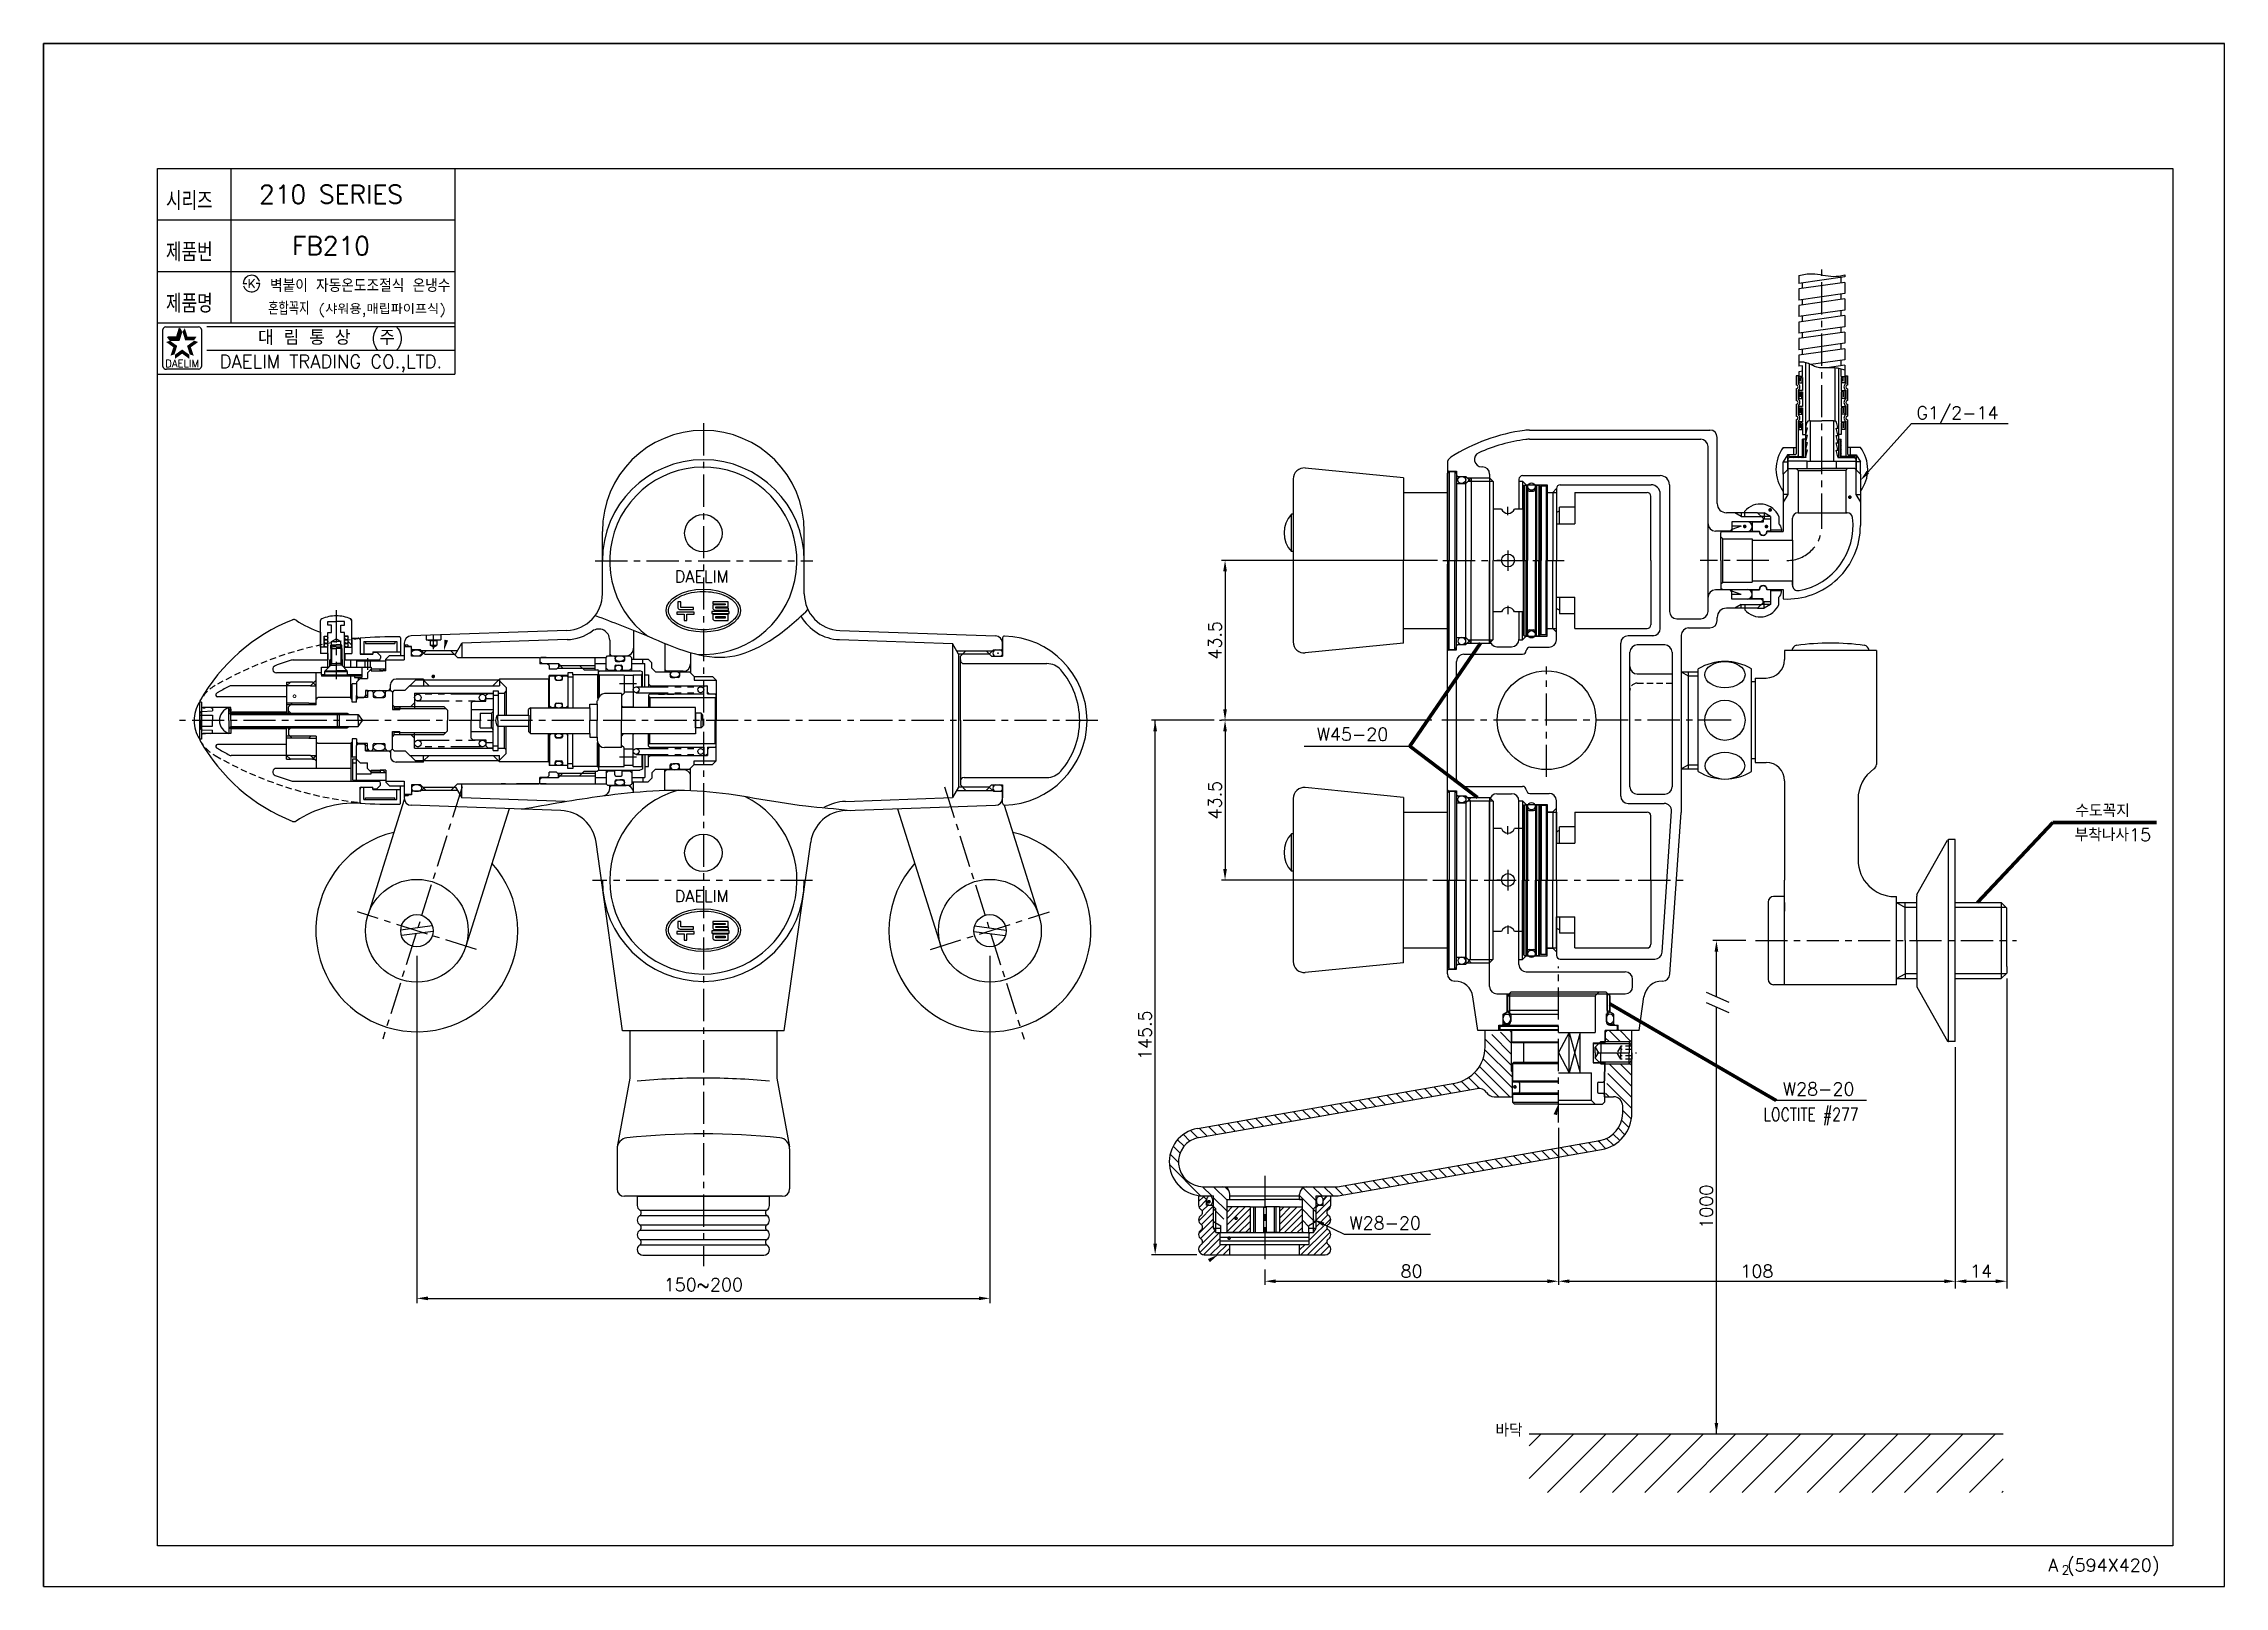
# Model space of a CAD drawing. Extents: x 7099 to 7693, y -10746 to -10326.
import ezdxf
from ezdxf.enums import TextEntityAlignment as Align

# ---------------------------------------------------------------- set-up
doc = ezdxf.new("R2010")
doc.units = 0
doc.header["$LTSCALE"] = 7
doc.header["$MEASUREMENT"] = 0
for name, pattern in [('CENTER', [2, 1.25, -0.25, 0.25, -0.25]), ('HIDDEN', [0.375, 0.25, -0.125]), ('PHANTOM', [2.5, 1.25, -0.25, 0.25, -0.25, 0.25, -0.25])]:
    doc.linetypes.add(name, pattern=pattern)
doc.layers.get('0').update_dxf_attribs({"color": 2, "linetype": 'CONTINUOUS'})
doc.layers.get('Defpoints').update_dxf_attribs({"linetype": 'CONTINUOUS'})
for name, color, linetype in [('CL', 2, 'CENTER'), ('D', 2, 'CONTINUOUS'), ('DIM', 2, 'CONTINUOUS'), ('DWG', 7, 'CONTINUOUS'), ('HD', 2, 'HIDDEN'), ('HIDDEN', 3, 'HIDDEN'), ('PH', 3, 'PHANTOM'), ('TXT', 5, 'CONTINUOUS')]:
    doc.layers.add(name, color=color, linetype=linetype)
doc.styles.add('GHS', font='romans', dxfattribs={"bigfont": 'ghs'})
doc.styles.add('ROMANS', font='romans')
doc.styles.add('ROMANT', font='romant')
doc.dimstyles.get("Standard").update_dxf_attribs({"dimtxt": 0.18, "dimasz": 0.18, "dimexe": 0.18, "dimexo": 0.0625, "dimgap": 0.09, "dimtad": 0, "dimtih": 1, "dimtoh": 1, "dimdec": 4, "dimzin": 0, "dimdsep": 46, "dimtxsty": 'Standard', "dimcen": 0.09, "dimadec": 0, "dimazin": 0, "dimtfac": 1, "dimtdec": 4, "dimtofl": 0, "dimtmove": 0, "dimatfit": 3, "dimfxl": 0, "dimtolj": 1, "dimtzin": 0, "dimarcsym": 0})
doc.dimstyles.new('STANDARD$7', dxfattribs={"dimtxt": 3.5, "dimasz": 3, "dimexe": 1, "dimexo": 0.0625, "dimgap": 1, "dimtad": 1, "dimdec": 4, "dimzin": 0, "dimdsep": 46, "dimtxsty": 'GHS', "dimcen": 1, "dimclrt": 2, "dimadec": 0, "dimazin": 0, "dimtfac": 1, "dimtdec": 4, "dimtofl": 0, "dimtmove": 0, "dimatfit": 3, "dimfxl": 0, "dimtolj": 1, "dimtzin": 0, "dimarcsym": 0})

msp = doc.modelspace()

# ---------------------------------------------------------------- texts
at = {"color": 7, "style": 'GHS'}
for s, p in [('210 SERIES', (7177.45, -10366.96)), ('FB210', (7177.45, -10380.96))]:
    msp.add_text(s, height=5, dxfattribs=at).set_placement(p, align=Align.MIDDLE)
at = {"style": 'GHS'}
for s, width, p, p2 in [('벽붙이 자동온도조절식 온냉수', 0.721231, (7160.83, -10393.55), (7209.97, -10393.55)), ('혼합꼭지', 0.630612, (7160.34, -10399.76), (7171.55, -10399.76))]:
    msp.add_text(s, height=3.5, dxfattribs=dict(at, width=width)).set_placement(p, p2, align=Align.FIT)
msp.add_text('(샤워용,매립파이프식)', height=2.5, dxfattribs=at).set_placement((7173.99, -10399.55), (7208.79, -10399.55), align=Align.FIT)
at = {"color": 7, "linetype": 'Continuous'}
for s, height, style, p in [('대 림 통 상  (주)', 4, 'GHS', (7177.43, -10406.24)), ('DAELIM TRADING CO.,LTD.', 3.6, 'ROMANS', (7177.43, -10413.01))]:
    msp.add_text(s, height=height, dxfattribs=dict(at, style=style)).set_placement(p, align=Align.MIDDLE)
at = {"color": 2, "linetype": 'Continuous', "style": 'ROMANS'}
msp.add_text('DAELIM', height=2, dxfattribs=at).set_placement((7136.9, -10414), align=Align.CENTER)
at = {"color": 7, "style": 'GHS'}
for s, height, p in [('A (594X420)', 3.5, (7645.18, -10741.91)), ('2', 2.5, (7648.84, -10742.74))]:
    msp.add_text(s, height=height, dxfattribs=at).set_placement(p)
at = {"insert": (7572.91, -10610.53), "char_height": 3.5, "attachment_point": 4, "style": 'GHS'}
msp.add_mtext('W28-20', dxfattribs=at)
at = {"layer": 'D', "style": 'GHS'}
for s, p in [('G1/2-14', (7609.29, -10428.2)), ('W45-20', (7445.94, -10515.69)), ('W28-20', (7454.83, -10648.76))]:
    msp.add_text(s, height=3.5, dxfattribs=at).set_placement(p)
at = {"layer": 'D', "style": 'GHS', "width": 0.8}
msp.add_text('LOCTITE #277', height=3.5, dxfattribs=at).set_placement((7567.61, -10619.2))
at = {"layer": 'D', "char_height": 3.5, "attachment_point": 5, "rotation": 90, "style": 'GHS'}
for s, insert in [('\\A1;43.5', (7418.22, -10488.39)), ('\\A1;43.5', (7418.22, -10531.89)), ('\\A1;145.5', (7399.18, -10595.88))]:
    msp.add_mtext(s, dxfattribs=dict(at, insert=insert))
at = {"layer": 'D', "char_height": 3.5, "style": 'GHS'}
for s, insert, attachment_point in [('수도꼭지', (7667.4, -10534.78), 6), ('부착나사15', (7673.21, -10541.32), 6), ('150~200', (7278.87, -10663.8), 5), ('\\A1;80', (7471.78, -10660.12), 5), ('\\A1;108', (7565.83, -10660.12), 5), ('\\A1;14', (7626.88, -10660.12), 5), ('바닥', (7502.01, -10703.43), 6)]:
    msp.add_mtext(s, dxfattribs=dict(at, insert=insert, attachment_point=attachment_point))
at = {"layer": 'D', "ltscale": 12, "insert": (7552.06, -10642.57), "char_height": 3.5, "attachment_point": 5, "rotation": 90, "style": 'GHS'}
msp.add_mtext('\\A1;1000', dxfattribs=at)
at = {"layer": 'DIM', "style": 'GHS', "width": 0.8}
for s, p in [('시리즈', (7132.51, -10371.2)), ('제품번', (7132.51, -10385.2)), ('제품명', (7132.51, -10399.2))]:
    msp.add_text(s, height=5, dxfattribs=at).set_placement(p)
at = {"layer": 'DIM', "style": 'GHS'}
msp.add_text('K', height=2.39, dxfattribs=at).set_placement((7155.8, -10391.25), align=Align.MIDDLE)
at = {"layer": 'DWG', "style": 'ROMANT'}
for p in [(7278.42, -10471), (7278.42, -10558)]:
    msp.add_text('DAELIM', height=3.2, dxfattribs=at).set_placement(p, align=Align.MIDDLE)

# ---------------------------------------------------------------- blocks, each defined once
blk = doc.blocks.new('*X2')
at = {"color": 0}
for p, q in [((200.42, 110.27), (205.34, 115.19)), ((200.42, 112.04), (203.57, 115.19)), ((200.42, 113.8), (201.81, 115.19)), ((200.42, 108.5), (206.69, 114.77)), ((201.88, 108.19), (206.69, 113)), ((214.66, 113.9), (215.95, 115.19)), ((214.66, 112.13), (217.72, 115.19)), ((214.66, 110.36), (219.48, 115.19)), ((214.66, 108.59), (220.92, 114.86)), ((216.02, 108.19), (220.92, 113.09)), ((203.64, 108.19), (206.69, 111.23)), ((205.41, 108.19), (206.69, 109.46)), ((217.79, 108.19), (220.92, 111.32)), ((219.55, 108.19), (220.92, 109.55))]:
    blk.add_line(p, q, dxfattribs=at)
blk = doc.blocks.new('*X5')
at = {"color": 0}
for p, q in [((456.43, 153.62), (448.96, 161.1)), ((456.23, 156.83), (448.98, 164.08)), ((456.23, 159.83), (450.81, 165.25)), ((456.23, 162.84), (453.19, 165.89)), ((482.82, 163.3), (481.73, 164.38)), ((485.83, 163.3), (482.83, 166.3)), ((488.66, 163.47), (485.83, 166.3)), ((488.98, 166.15), (488.84, 166.3)), ((452.74, 148.3), (446.16, 154.88)), ((455.75, 148.3), (447.48, 156.57)), ((456.43, 150.62), (448.44, 158.61)), ((488.98, 148.12), (482.47, 154.64)), ((488.98, 151.12), (482.81, 157.3)), ((488.98, 154.13), (485.82, 157.3)), ((424.4, 146.59), (422.24, 148.75)), ((426.96, 147.04), (424.8, 149.2)), ((429.51, 147.49), (427.35, 149.65)), ((432.06, 147.94), (429.91, 150.1)), ((434.62, 148.39), (432.46, 150.55)), ((437.17, 148.84), (435.02, 151)), ((439.73, 149.29), (437.57, 151.45)), ((442.28, 149.74), (440.13, 151.9)), ((444.84, 150.19), (442.53, 152.5)), ((447.46, 150.58), (444.51, 153.52)), ((482.8, 148.3), (481.85, 149.24)), ((488.98, 145.11), (482.16, 151.94)), ((391.19, 140.73), (389.03, 142.89)), ((393.74, 141.18), (391.59, 143.34)), ((396.3, 141.63), (394.14, 143.79)), ((398.85, 142.08), (396.7, 144.24)), ((401.41, 142.53), (399.25, 144.69)), ((403.96, 142.98), (401.8, 145.14)), ((406.52, 143.43), (404.36, 145.59)), ((409.07, 143.89), (406.91, 146.04)), ((411.63, 144.34), (409.47, 146.49)), ((414.18, 144.79), (412.02, 146.94)), ((416.74, 145.24), (414.58, 147.39)), ((419.29, 145.69), (417.13, 147.85)), ((421.85, 146.14), (419.69, 148.3)), ((488.86, 142.23), (486.48, 144.61)), ((368.63, 136.24), (366.83, 138.04)), ((370.76, 137.12), (368.77, 139.11)), ((373.31, 137.58), (371.15, 139.74)), ((375.86, 138.03), (373.7, 140.19)), ((378.42, 138.48), (376.26, 140.64)), ((380.97, 138.93), (378.81, 141.09)), ((383.52, 139.38), (381.37, 141.54)), ((386.08, 139.83), (383.92, 141.99)), ((388.63, 140.28), (386.48, 142.44)), ((483.95, 135.12), (482.1, 136.97)), ((485.7, 136.38), (483.93, 138.15)), ((487.11, 137.97), (485.31, 139.77)), ((488.19, 139.89), (486.23, 141.86)), ((365.49, 130.37), (363.22, 132.63)), ((365.93, 132.94), (364.04, 134.83)), ((367.03, 134.84), (365.26, 136.61)), ((449.49, 130.51), (449.1, 130.91)), ((453.81, 129.2), (451.65, 131.36)), ((456.36, 129.65), (454.21, 131.81)), ((458.92, 130.1), (456.76, 132.26)), ((461.47, 130.55), (459.31, 132.71)), ((462.92, 132.11), (461.87, 133.16)), ((464.03, 131), (462.92, 132.11)), ((466.58, 131.45), (464.42, 133.61)), ((468.98, 132.06), (466.98, 134.06)), ((469.14, 131.9), (468.98, 132.06)), ((471.69, 132.35), (469.53, 134.51)), ((474.25, 132.8), (472.09, 134.96)), ((476.8, 133.26), (474.64, 135.41)), ((479.36, 133.71), (477.2, 135.86)), ((480.31, 135.75), (479.75, 136.31)), ((481.85, 134.21), (480.31, 135.75)), ((371.53, 121.32), (363.01, 129.84)), ((366.76, 123.09), (364.77, 125.07)), ((418.04, 122.89), (415.88, 125.05)), ((420.6, 123.34), (418.44, 125.5)), ((423.15, 123.8), (420.99, 125.95)), ((425.71, 124.25), (423.55, 126.4)), ((428.26, 124.7), (426.1, 126.85)), ((430.82, 125.15), (428.66, 127.3)), ((433.37, 125.6), (431.21, 127.76)), ((435.93, 126.05), (433.77, 128.21)), ((438.48, 126.5), (436.32, 128.66)), ((441.03, 126.95), (438.88, 129.11)), ((443.59, 127.4), (441.43, 129.56)), ((446.14, 127.85), (443.99, 130.01)), ((448.68, 128.32), (446.54, 130.46)), ((448.7, 128.3), (448.68, 128.32)), ((451.25, 128.75), (449.49, 130.51)), ((374.56, 121.3), (372.06, 123.8)), ((378.73, 117.12), (374.98, 120.87)), ((378.73, 120.13), (375.07, 123.8)), ((379.35, 122.52), (378.21, 123.66)), ((402.28, 117.62), (398.48, 121.42)), ((402.98, 119.92), (399.42, 123.49)), ((404.61, 121.3), (402.11, 123.8)), ((407.62, 121.3), (405.12, 123.8)), ((410.38, 121.54), (408.12, 123.8)), ((412.93, 121.99), (410.77, 124.15)), ((415.49, 122.44), (413.33, 124.6)), ((375.68, 117.17), (374.98, 117.87)), ((375.04, 114.81), (374.98, 114.86)), ((377.86, 114.99), (375.68, 117.17)), ((402.28, 114.61), (399.23, 117.66)), ((400.98, 112.91), (399.23, 114.66)), ((402.98, 116.92), (402.28, 117.62)), ((402.74, 114.16), (402.28, 114.61)), ((399.59, 111.3), (399.23, 111.65))]:
    blk.add_line(p, q, dxfattribs=at)
blk = doc.blocks.new('*X3')
at = {"color": 0}
for p, q in [((192.67, 116.66), (193.99, 117.97)), ((192.7, 111.39), (196.67, 115.36)), ((192.82, 115.04), (194.77, 116.99)), ((193.44, 110.36), (196.67, 113.59)), ((193.65, 114.1), (195.23, 115.69)), ((192.68, 107.83), (196.67, 111.82)), ((192.96, 102.8), (198.34, 108.19)), ((193.18, 106.56), (196.67, 110.05)), ((193.63, 105.24), (197.08, 108.69)), ((192.97, 104.59), (193.27, 104.88)), ((194.11, 102.19), (198.57, 106.65)), ((195.88, 102.19), (198.68, 104.99)), ((197.64, 102.19), (200.44, 104.99)), ((199.41, 102.19), (201.17, 103.95))]:
    blk.add_line(p, q, dxfattribs=at)
blk = doc.blocks.new('*X4')
at = {"color": 0}
for p, q in [((224.67, 113.3), (228.67, 117.3)), ((224.67, 115.07), (225.29, 115.69)), ((224.67, 111.54), (228.67, 115.53)), ((224.67, 109.77), (227.91, 113.01)), ((226.57, 116.97), (227.79, 118.19)), ((220.63, 102.19), (227.7, 109.26)), ((222.39, 102.19), (228.53, 108.32)), ((222.77, 106.1), (228.65, 111.97)), ((222.77, 107.87), (223.09, 108.19)), ((220.17, 103.5), (221.66, 104.99)), ((224.16, 102.19), (227.6, 105.63)), ((225.93, 102.19), (228.35, 104.61)), ((227.87, 102.35), (228.5, 102.99))]:
    blk.add_line(p, q, dxfattribs=at)
blk = doc.blocks.new('*X1')
at = {"color": 0}
for p, q in [((121.4, 163.9), (122.5, 165)), ((121.4, 161.7), (122, 162.3)), ((121.4, 159.6), (122, 160.2)), ((121.4, 157.5), (122, 158.1)), ((121.4, 155.4), (122, 156)), ((124.1, 164.4), (124.7, 165)), ((126.2, 164.4), (126.8, 165)), ((128.3, 164.4), (128.4, 164.5))]:
    blk.add_line(p, q, dxfattribs=at)
blk = doc.blocks.new('*X0')
at = {"color": 0}
for p, q in [((94.4, 164.4), (95, 165)), ((96.5, 164.4), (97.1, 165)), ((98.6, 164.4), (99.2, 165)), ((100.6, 164.3), (101.2, 164.9)), ((100.8, 162.3), (101.4, 162.9)), ((100.8, 160.2), (101.4, 160.8)), ((100.8, 158.1), (101.4, 158.7)), ((100.8, 156), (101.4, 156.6))]:
    blk.add_line(p, q, dxfattribs=at)

# ---------------------------------------------------------------- hatches: boundary and pattern name
at = {"layer": 'D', "ltscale": 12}
h = msp.add_hatch(dxfattribs=at)
h.set_pattern_fill('ANSI31', color=2, scale=50, style=0)
h.set_pattern_definition([(45, (13761.553, -9541.151), (-4.4194174, 4.4194174), [])])
h.paths.add_polyline_path([(7632.93, -10704.43), (7503.83, -10704.43), (7503.83, -10720.39), (7632.93, -10720.39)])

# ---------------------------------------------------------------- linework, layer by layer
for p, q in [((7693.17, -10325.93), (7099.17, -10325.93)), ((7099.17, -10325.93), (7693.17, -10325.93)), ((7099.17, -10745.93), (7099.17, -10325.93)), ((7693.17, -10745.93), (7693.17, -10325.93)), ((7149.65, -10508.23), (7150.25, -10508.58)), ((7149.65, -10512.23), (7150.25, -10511.88)), ((7150.25, -10508.58), (7179.5, -10508.58)), ((7150.25, -10511.88), (7179.5, -10511.88)), ((7179.15, -10508.23), (7181.87, -10508.23)), ((7179.15, -10512.23), (7181.87, -10512.23)), ((7181.87, -10508.23), (7182.48, -10508.58)), ((7181.87, -10512.23), (7182.48, -10511.88)), ((7099.17, -10745.93), (7693.17, -10745.93))]:
    msp.add_line(p, q)
at = {"color": 4}
for p, q in [((7130.17, -10359.93), (7679.17, -10359.93)), ((7130.17, -10734.93), (7130.17, -10359.93)), ((7679.17, -10359.93), (7679.17, -10734.93)), ((7679.17, -10734.93), (7130.17, -10734.93))]:
    msp.add_line(p, q, dxfattribs=at)
at = {"color": 7}
for p, q in [((7150.17, -10359.93), (7150.17, -10401.93)), ((7211.17, -10359.93), (7211.17, -10415.93)), ((7130.17, -10373.93), (7211.17, -10373.93)), ((7130.17, -10387.93), (7211.17, -10387.93)), ((7130.17, -10401.93), (7211.17, -10401.93)), ((7130.17, -10415.93), (7211.17, -10415.93))]:
    msp.add_line(p, q, dxfattribs=at)
at = {"color": 2, "linetype": 'Continuous'}
for p, q in [((7131.65, -10413.8), (7131.65, -10403.8)), ((7132.4, -10403.05), (7141.4, -10403.05)), ((7142.15, -10403.8), (7142.15, -10413.8)), ((7143.67, -10402.93), (7211.17, -10402.93)), ((7143.67, -10409.43), (7211.17, -10409.43)), ((7141.4, -10414.55), (7132.65, -10414.55))]:
    msp.add_line(p, q, dxfattribs=at)
at = {"color": 2}
for p, q in [((7132.98, -10405.75), (7135.41, -10405.75)), ((7133.65, -10406.67), (7132.98, -10405.75)), ((7133.65, -10406.67), (7136.07, -10406.67)), ((7135.41, -10405.75), (7136.16, -10403.44)), ((7136.07, -10406.67), (7136.82, -10404.36)), ((7136.82, -10404.36), (7136.16, -10403.44))]:
    msp.add_line(p, q, dxfattribs=at)
at = {"color": 0}
for p, q in [((7183.12, -10482.96), (7182.63, -10482.46)), ((7183.12, -10489.68), (7182.12, -10488.68)), ((7185.73, -10497.73), (7185.87, -10497.59))]:
    msp.add_line(p, q, dxfattribs=at)
at = {"color": 2, "linetype": 'Continuous'}
for centre, radius, start, end in [((7132.4, -10403.8), 0.75, 90, 180), ((7141.4, -10403.8), 0.75, 0, 90), ((7132.52, -10413.67), 0.884, 188.1301, 278.1301), ((7141.4, -10413.8), 0.75, 270, 0)]:
    msp.add_arc(centre, radius, start, end, dxfattribs=at)
for centre, start, end in [((7576.83, -10438.14), 270, 0), ((7590.23, -10438.14), 180, 270)]:
    msp.add_arc(centre, 0.2, start, end)
msp.add_open_spline([(7577.28, -10389.08), (7578.47, -10388.76), (7581.57, -10388.19), (7585.8, -10389.65), (7588.74, -10389.14), (7589.78, -10388.87)], degree=3, knots=[2.175877, 2.175877, 2.175877, 2.175877, 5.836212, 11.657708, 14.852483, 14.852483, 14.852483, 14.852483])
at = {"color": 2}
for points in [[(7134.49, -10408.58), (7135.56, -10408.23), (7132.53, -10407.16), (7133.6, -10406.81)], [(7132.98, -10405.75), (7133.65, -10406.67), (7135.41, -10405.75), (7136.07, -10406.67)], [(7135.41, -10405.75), (7136.07, -10406.67), (7136.16, -10403.44), (7136.82, -10404.36)], [(7137.64, -10403.44), (7136.97, -10404.36), (7138.38, -10405.75), (7137.72, -10406.67)], [(7138.38, -10405.75), (7137.72, -10406.67), (7140.81, -10405.75), (7140.14, -10406.67)], [(7141.27, -10407.16), (7140.19, -10406.81), (7139.3, -10408.58), (7138.23, -10408.23)], [(7133.74, -10410.89), (7134.81, -10410.54), (7134.49, -10408.58), (7135.56, -10408.23)], [(7136.9, -10410.33), (7136.9, -10409.2), (7134.93, -10411.76), (7134.93, -10410.63)], [(7138.86, -10411.76), (7138.86, -10410.63), (7136.9, -10410.33), (7136.9, -10409.2)], [(7139.3, -10408.58), (7138.23, -10408.23), (7140.05, -10410.89), (7138.98, -10410.54)]]:
    msp.add_solid(points, dxfattribs=at)
at = {"layer": 'CL'}
for p, q in [((7583.53, -10441.64), (7583.53, -10385.85)), ((7278.87, -10429.28), (7278.87, -10658.73)), ((7583.53, -10457.14), (7583.53, -10441.64)), ((7498.03, -10454.27), (7498.03, -10452)), ((7561.53, -10454.64), (7567.03, -10454.64)), ((7480.31, -10466.64), (7513.38, -10466.64)), ((7569.08, -10466.64), (7550.39, -10466.64)), ((7178.87, -10480.21), (7178.87, -10498.94)), ((7178.87, -10480.21), (7178.87, -10498.94)), ((7498.03, -10479.01), (7498.03, -10481.28)), ((7561.53, -10478.64), (7567.03, -10478.64)), ((7508.53, -10525.58), (7508.53, -10495.47)), ((7260.68, -10500.23), (7256.06, -10500.23)), ((7386.35, -10510.23), (7136.22, -10510.23)), ((7558.8, -10510.14), (7478.8, -10510.14)), ((7260.68, -10520.23), (7256.06, -10520.23)), ((7213.18, -10528.28), (7191.52, -10596.97)), ((7344.56, -10528.28), (7366.22, -10596.97)), ((7498.03, -10541.27), (7498.03, -10539)), ((7308.62, -10553.73), (7248.71, -10553.73)), ((7477.53, -10553.64), (7546.63, -10553.64)), ((7217.04, -10572.57), (7184.62, -10562.34)), ((7340.7, -10572.57), (7373.13, -10562.34)), ((7498.03, -10566.01), (7498.03, -10568.28)), ((7565.41, -10570.14), (7636.58, -10570.14)), ((7511.78, -10619.64), (7511.78, -10577.17)), ((7497.78, -10589.53), (7497.78, -10584.64)), ((7525.78, -10589.53), (7525.78, -10584.64)), ((7522.23, -10600.64), (7533.03, -10600.64)), ((7431.78, -10634.14), (7431.78, -10658.64))]:
    msp.add_line(p, q, dxfattribs=at)
msp.add_arc((7574.03, -10457.14), 9.5, 270, 0, dxfattribs=at)
at = {"layer": 'D'}
for p, q in [((7576.53, -10416.34), (7576.53, -10418.9)), ((7577.28, -10416.34), (7576.53, -10416.34)), ((7577.03, -10416.34), (7577.03, -10418.53)), ((7577.27, -10416.58), (7577.27, -10418.27)), ((7578.28, -10416.58), (7577.27, -10416.58)), ((7577.27, -10418.27), (7578.13, -10418.27)), ((7577.28, -10415.25), (7577.28, -10416.34)), ((7577.7, -10416.79), (7578.28, -10416.79)), ((7577.7, -10417.79), (7577.7, -10416.79)), ((7578.13, -10418.27), (7578.13, -10417.13)), ((7578.28, -10416.58), (7578.28, -10415.11)), ((7578.28, -10416.79), (7578.28, -10420.41)), ((7588.78, -10416.58), (7588.78, -10414.51)), ((7588.78, -10416.58), (7589.79, -10416.58)), ((7588.78, -10416.79), (7588.78, -10420.41)), ((7589.36, -10416.79), (7588.78, -10416.79)), ((7588.93, -10418.27), (7588.93, -10417.13)), ((7589.79, -10418.27), (7588.93, -10418.27)), ((7589.36, -10417.79), (7589.36, -10416.79)), ((7589.78, -10413.49), (7589.78, -10416.34)), ((7589.78, -10416.34), (7590.53, -10416.34)), ((7589.79, -10416.58), (7589.79, -10418.27)), ((7590.03, -10416.34), (7590.03, -10418.53)), ((7590.53, -10416.34), (7590.53, -10418.9)), ((7576.53, -10419.9), (7576.53, -10423.13)), ((7576.53, -10424.13), (7576.53, -10427.36)), ((7577.03, -10420.26), (7577.03, -10422.76)), ((7577.03, -10424.49), (7577.03, -10427)), ((7577.27, -10420.41), (7577.27, -10422.5)), ((7578.28, -10420.41), (7577.27, -10420.41)), ((7577.27, -10422.5), (7578.08, -10422.5)), ((7577.67, -10422.07), (7577.67, -10420.69)), ((7577.67, -10420.69), (7578.28, -10420.69)), ((7578.08, -10422.5), (7578.08, -10421)), ((7578.28, -10420.69), (7578.28, -10424.76)), ((7588.78, -10420.41), (7589.79, -10420.41)), ((7589.38, -10420.69), (7588.78, -10420.69)), ((7588.78, -10420.69), (7588.78, -10424.76)), ((7588.98, -10422.5), (7588.98, -10421)), ((7589.79, -10422.5), (7588.98, -10422.5)), ((7589.38, -10422.07), (7589.38, -10420.69)), ((7589.79, -10420.41), (7589.79, -10422.5)), ((7590.03, -10420.26), (7590.03, -10422.76)), ((7590.03, -10424.49), (7590.03, -10427)), ((7590.53, -10419.9), (7590.53, -10423.13)), ((7590.53, -10424.13), (7590.53, -10427.36)), ((7576.53, -10428.36), (7576.53, -10437.64)), ((7577.03, -10428.73), (7577.03, -10438.14)), ((7578.28, -10424.76), (7577.27, -10424.76)), ((7577.27, -10424.76), (7577.27, -10426.85)), ((7577.27, -10426.85), (7578.08, -10426.85)), ((7577.27, -10428.89), (7577.27, -10430.98)), ((7578.28, -10428.89), (7577.27, -10428.89)), ((7577.67, -10426.43), (7577.67, -10425.05)), ((7577.67, -10425.05), (7578.28, -10425.05)), ((7577.67, -10429.18), (7578.28, -10429.18)), ((7577.67, -10430.56), (7577.67, -10429.18)), ((7578.08, -10426.85), (7578.08, -10425.36)), ((7578.08, -10430.98), (7578.08, -10429.49)), ((7578.28, -10425.05), (7578.28, -10428.89)), ((7578.28, -10429.18), (7578.28, -10432.34)), ((7588.78, -10424.76), (7589.79, -10424.76)), ((7589.38, -10425.05), (7588.78, -10425.05)), ((7588.78, -10425.05), (7588.78, -10428.89)), ((7588.78, -10428.89), (7589.79, -10428.89)), ((7589.38, -10429.18), (7588.78, -10429.18)), ((7588.78, -10429.18), (7588.78, -10432.34)), ((7588.98, -10426.85), (7588.98, -10425.36)), ((7589.79, -10426.85), (7588.98, -10426.85)), ((7588.98, -10430.98), (7588.98, -10429.49)), ((7589.38, -10426.43), (7589.38, -10425.05)), ((7589.38, -10430.56), (7589.38, -10429.18)), ((7589.79, -10424.76), (7589.79, -10426.85)), ((7589.79, -10428.89), (7589.79, -10430.98)), ((7590.03, -10428.73), (7590.03, -10438.14)), ((7590.53, -10428.36), (7590.53, -10437.64)), ((7596.04, -10442.62), (7607.99, -10429.37)), ((7607.99, -10429.37), (7634.24, -10429.37)), ((7577.27, -10430.98), (7578.08, -10430.98)), ((7574.18, -10437.84), (7573.03, -10439.83)), ((7573.03, -10443.14), (7573.03, -10439.83)), ((7574.28, -10441.89), (7574.28, -10448.64)), ((7592.78, -10441.89), (7592.78, -10448.64)), ((7592.88, -10437.84), (7594.03, -10439.83)), ((7594.03, -10443.14), (7594.03, -10439.83)), ((7486.93, -10444.14), (7493.03, -10444.14)), ((7487.13, -10445.04), (7493.93, -10445.04)), ((7561.53, -10454.64), (7559.8, -10453.64)), ((7566.03, -10453.64), (7567.8, -10453.64)), ((7569.53, -10454.64), (7567.8, -10453.64)), ((7574.28, -10448.64), (7573.03, -10450.8)), ((7592.78, -10448.64), (7594.03, -10450.8)), ((7498.03, -10463.89), (7498.03, -10469.45)), ((7478.81, -10466.64), (7419.97, -10466.64)), ((7420.97, -10469.64), (7420.97, -10507.14)), ((7495.98, -10466.64), (7494.98, -10466.64)), ((7561.53, -10478.64), (7559.8, -10479.64)), ((7566.03, -10479.64), (7567.8, -10479.64)), ((7569.53, -10478.64), (7567.8, -10479.64)), ((7177.37, -10489.73), (7177.62, -10489.59)), ((7177.37, -10490.65), (7177.37, -10489.73)), ((7180.37, -10489.73), (7180.12, -10489.59)), ((7180.37, -10490.65), (7180.37, -10489.73)), ((7185.37, -10487.78), (7185.37, -10487.85)), ((7205.37, -10490.81), (7205.37, -10486.8)), ((7486.93, -10489.14), (7493.3, -10489.14)), ((7487.13, -10488.24), (7493.93, -10488.24)), ((7177.37, -10495.15), (7177.62, -10494.72)), ((7177.62, -10490.4), (7177.62, -10494.72)), ((7180.12, -10490.4), (7180.12, -10494.72)), ((7180.37, -10495.15), (7180.12, -10494.72)), ((7211.89, -10491.23), (7202.12, -10491.23)), ((7210.07, -10491.23), (7211.87, -10493.03)), ((7239.17, -10495.93), (7245.87, -10495.93)), ((7245.17, -10495.23), (7249.37, -10495.23)), ((7347.85, -10491.23), (7350.37, -10491.23)), ((7356.72, -10492.13), (7349.47, -10492.13)), ((7355.87, -10491.23), (7357.62, -10491.23)), ((7165.37, -10499.73), (7166.37, -10499.73)), ((7171.87, -10500.73), (7165.37, -10500.73)), ((7171.87, -10500.73), (7173.37, -10500.73)), ((7172.37, -10499.73), (7172.87, -10499.73)), ((7198.92, -10500.73), (7223.37, -10500.73)), ((7545.23, -10496.94), (7547.13, -10498.04)), ((7547.13, -10498.04), (7549.88, -10498.04)), ((7166.87, -10505.48), (7165.37, -10505.48)), ((7171.87, -10505.98), (7166.37, -10505.98)), ((7171.37, -10505.48), (7173.37, -10505.48)), ((7194.67, -10506.43), (7196.17, -10506.43)), ((7196.17, -10506.96), (7208.7, -10506.96)), ((7196.17, -10513.5), (7208.7, -10513.5)), ((7417.97, -10510.14), (7400.93, -10510.14)), ((7401.93, -10652.64), (7401.93, -10510.14)), ((7419.47, -10510.14), (7419.97, -10510.14)), ((7477.3, -10510.14), (7419.97, -10510.14)), ((7420.97, -10513.14), (7420.97, -10550.64)), ((7166.87, -10514.98), (7165.37, -10514.98)), ((7171.87, -10519.73), (7165.37, -10519.73)), ((7171.87, -10514.48), (7166.37, -10514.48)), ((7171.37, -10514.98), (7173.37, -10514.98)), ((7171.87, -10519.73), (7173.37, -10519.73)), ((7194.67, -10514.03), (7196.17, -10514.03)), ((7198.92, -10519.73), (7223.37, -10519.73)), ((7442.55, -10517.18), (7471.27, -10517.18)), ((7165.37, -10520.73), (7166.37, -10520.73)), ((7172.37, -10520.73), (7172.87, -10520.73)), ((7239.17, -10524.53), (7245.87, -10524.53)), ((7245.17, -10525.23), (7249.37, -10525.23)), ((7545.23, -10523.34), (7547.13, -10522.24)), ((7547.13, -10522.24), (7549.88, -10522.24)), ((7211.89, -10529.23), (7202.12, -10529.23)), ((7202.47, -10528.33), (7210.97, -10528.33)), ((7347.85, -10529.23), (7350.37, -10529.23)), ((7356.77, -10528.33), (7349.47, -10528.33)), ((7355.87, -10529.23), (7357.62, -10529.23)), ((7486.93, -10531.14), (7493.3, -10531.14)), ((7185.37, -10532.68), (7185.37, -10532.61)), ((7487.13, -10532.04), (7493.93, -10532.04)), ((7476.03, -10553.64), (7419.97, -10553.64)), ((7495.98, -10553.64), (7494.98, -10553.64)), ((7498.03, -10550.89), (7498.03, -10556.45)), ((7603.88, -10559.79), (7606.22, -10561.14)), ((7609.38, -10561.14), (7606.22, -10561.14)), ((7633.73, -10561.14), (7619.88, -10561.14)), ((7200.83, -10574.3), (7200.83, -10668.88)), ((7356.92, -10574.3), (7356.92, -10668.83)), ((7486.93, -10576.14), (7493.03, -10576.14)), ((7487.13, -10575.24), (7493.93, -10575.24)), ((7603.88, -10580.49), (7606.22, -10579.14)), ((7609.38, -10579.14), (7606.22, -10579.14)), ((7633.73, -10579.14), (7619.88, -10579.14)), ((7498.48, -10584.44), (7498.48, -10589.97)), ((7525.08, -10584.44), (7525.08, -10589.97)), ((7633.88, -10580.49), (7633.88, -10664.87)), ((7498.73, -10591.14), (7498.73, -10591.67)), ((7514.72, -10595.14), (7511.78, -10600.56)), ((7517.67, -10595.14), (7514.72, -10606.14)), ((7514.72, -10595.14), (7517.67, -10606.14)), ((7524.83, -10591.14), (7524.83, -10591.67)), ((7511.78, -10600.56), (7514.72, -10606.14)), ((7522.78, -10598.14), (7531.34, -10598.14)), ((7522.93, -10597.99), (7524.23, -10597.99)), ((7524.23, -10597.99), (7524.53, -10597.69)), ((7619.88, -10599.14), (7619.88, -10664.87)), ((7522.78, -10603.14), (7531.34, -10603.14)), ((7522.93, -10603.29), (7524.28, -10603.29)), ((7595.65, -10613.64), (7571.08, -10613.64)), ((7511.78, -10621.14), (7511.78, -10663.87)), ((7417.48, -10642.14), (7418.48, -10643.14)), ((7418.48, -10647.04), (7418.48, -10643.14)), ((7446.08, -10642.14), (7445.08, -10643.14)), ((7445.08, -10647.04), (7445.08, -10643.14)), ((7417.78, -10648.43), (7417.78, -10646.64)), ((7418.48, -10649.64), (7417.78, -10648.43)), ((7445.08, -10649.64), (7445.78, -10648.43)), ((7445.78, -10648.43), (7445.78, -10646.64)), ((7447.78, -10647.35), (7453.4, -10650.03)), ((7453.4, -10650.03), (7476.9, -10650.03)), ((7413.32, -10655.64), (7400.93, -10655.64)), ((7431.78, -10659.63), (7431.78, -10663.87)), ((7511.78, -10661.37), (7511.78, -10661.87)), ((7619.88, -10661.37), (7619.88, -10661.87)), ((7203.83, -10667.53), (7353.92, -10667.53)), ((7434.78, -10662.87), (7508.78, -10662.87)), ((7514.78, -10662.87), (7616.88, -10662.87)), ((7622.88, -10662.87), (7630.88, -10662.87))]:
    msp.add_line(p, q, dxfattribs=at)
at = {"layer": 'D', "color": 7}
for p, q in [((7510.23, -10448.09), (7510.23, -10466.64)), ((7510.23, -10485.19), (7510.23, -10466.64)), ((7510.23, -10535.09), (7510.23, -10553.64)), ((7510.23, -10572.19), (7510.23, -10553.64))]:
    msp.add_line(p, q, dxfattribs=at)
at = {"layer": 'D', "linetype": 'CENTER'}
msp.add_line((7249.42, -10466.73), (7308.72, -10466.73), dxfattribs=at)
at = {"layer": 'D', "color": 0}
msp.add_line((7564.38, -10524.12), (7564.38, -10496.16), dxfattribs=at)
at = {"layer": 'D', "ltscale": 12}
for p, q in [((7562.82, -10570.14), (7553.81, -10570.14)), ((7554.81, -10585.41), (7554.81, -10573.14)), ((7554.81, -10704.43), (7554.81, -10588.19))]:
    msp.add_line(p, q, dxfattribs=at)
at = {"layer": 'D', "color": 0, "ltscale": 12}
msp.add_line((7503.83, -10704.43), (7632.93, -10704.43), dxfattribs=at)
at = {"layer": 'D'}
msp.add_lwpolyline([(7589.78, -10414.81), (7589.78, -10414.81), (7589.48, -10414.73), (7589.15, -10414.61), (7588.83, -10414.52), (7588.51, -10414.43), (7588.18, -10414.34), (7587.83, -10414.28), (7587.44, -10414.25), (7587.09, -10414.2), (7586.73, -10414.17), (7584.34, -10414.17), (7584.02, -10414.2), (7583.25, -10414.2), (7582.86, -10414.17), (7582.51, -10414.11), (7582.18, -10414.05), (7581.53, -10413.81), (7581.21, -10413.64), (7580.85, -10413.48), (7580.5, -10413.31), (7580.2, -10413.16), (7579.88, -10413.01), (7579.55, -10412.92), (7579.23, -10412.84), (7578.93, -10412.75), (7578.58, -10412.69), (7578.19, -10412.66), (7577.34, -10412.66), (7577.28, -10412.65)], dxfattribs=at)
for points, const_width in [([(7569.19, -10452.89, 1), (7569.69, -10452.89, 1)], 0.5), ([(7590.9, -10449.41, 1), (7591.4, -10449.41, 1)], 0.5), ([(7562.26, -10457.37, 1), (7562.76, -10457.37, 1)], 0.5), ([(7568.18, -10457.41, 1), (7568.68, -10457.41, 1)], 0.5), ([(7358.97, -10491.89, 1), (7359.28, -10491.89, 1)], 0.19), ([(7205.06, -10498.21, 1), (7205.56, -10498.21, 1)], 0.5), ([(7149.68, -10507.36, 1), (7150.18, -10507.36, 1)], 0.5), ([(7149.68, -10507.36, 1), (7150.18, -10507.36, 1)], 0.5), ([(7167.14, -10503.61, 1), (7167.89, -10503.61, 1)], 0.25), ([(7499.65, -10609.96, 1), (7500.2, -10609.96, 1)], 0.45), ([(7416.35, -10641.22, 1), (7416.85, -10641.22, 1)], 0.5), ([(7423.69, -10645.73, 1), (7424.24, -10645.73, 1)], 0.45), ([(7421.79, -10651.14, 1), (7422.34, -10651.14, 1)], 0.45)]:
    msp.add_lwpolyline(points, format="xyb", close=True, dxfattribs=dict(at, const_width=const_width))
for centre in [(7218.72, -10503.98), (7218.72, -10516.48)]:
    msp.add_circle(centre, 0.9, dxfattribs=at)
for centre, radius, start, end in [((7576.53, -10419.4), 1, 300, 60), ((7590.53, -10419.4), 1, 120, 240), ((7576.53, -10419.4), 0.5, 270, 90), ((7576.53, -10423.63), 0.5, 270, 90), ((7576.53, -10423.63), 1, 300, 60), ((7590.53, -10423.63), 1, 120, 240), ((7590.53, -10419.4), 0.5, 90, 270), ((7590.53, -10423.63), 0.5, 90, 270), ((7576.53, -10427.86), 0.5, 270, 90), ((7576.53, -10427.86), 1, 300, 60), ((7590.53, -10427.86), 1, 120, 240), ((7590.53, -10427.86), 0.5, 90, 270), ((7193.53, -10597.48), 110, 94.21713, 94.25503), ((7193.53, -10422.99), 110, 265.74497, 265.78287), ((7483.53, -10579.14), 2, 180, 270), ((7497.73, -10591.14), 1, 90, 180), ((7497.73, -10591.14), 1, 0, 90), ((7525.83, -10591.14), 1, 90, 180), ((7525.83, -10591.14), 1, 0, 90), ((7497.73, -10591.67), 1, 180, 270), ((7497.73, -10591.67), 1, 270, 0), ((7525.83, -10591.67), 1, 180, 270), ((7525.83, -10591.67), 1, 270, 0)]:
    msp.add_arc(centre, radius, start, end, dxfattribs=at)
for points, knots in [([(7249.43, -10481.61), (7254.17, -10483.39), (7266.07, -10488.01), (7282.48, -10495.6), (7297.82, -10488.68), (7304.11, -10483.16), (7307.35, -10479.99)], [7.436344, 7.436344, 7.436344, 7.436344, 22.799089, 45.741978, 57.237125, 70.829368, 70.829368, 70.829368, 70.829368]), ([(7229.3, -10534.35), (7236.63, -10533.04), (7252.98, -10530.12), (7279.2, -10527.95), (7301.36, -10533.35), (7314.74, -10534.14), (7318.89, -10534.68)], [0, 0, 0, 0, 22.362886, 49.893596, 78.054922, 90.100127, 90.100127, 90.100127, 90.100127])]:
    msp.add_open_spline(points, degree=3, knots=knots, dxfattribs=at)
for points in [[(7596.41, -10442.96), (7594.03, -10444.85), (7595.67, -10442.29)], [(7420.47, -10469.64), (7421.47, -10469.64), (7420.97, -10466.64)], [(7209.34, -10488.42), (7208.19, -10491.23), (7208.37, -10488.2)], [(7420.47, -10507.14), (7421.47, -10507.14), (7420.97, -10510.14)], [(7401.43, -10513.14), (7402.43, -10513.14), (7401.93, -10510.14)], [(7420.47, -10513.14), (7421.47, -10513.14), (7420.97, -10510.14)], [(7420.47, -10550.64), (7421.47, -10550.64), (7420.97, -10553.64)], [(7510.45, -10617.37), (7511.78, -10614.64), (7511.4, -10617.66)], [(7447.57, -10647.8), (7448, -10646.9), (7445.08, -10646.05)], [(7401.43, -10652.64), (7402.43, -10652.64), (7401.93, -10655.64)], [(7416.3, -10656.83), (7416.84, -10657.67), (7419.1, -10655.64)], [(7203.83, -10667.03), (7203.83, -10668.03), (7200.83, -10667.53)], [(7353.92, -10667.03), (7353.92, -10668.03), (7356.92, -10667.53)], [(7434.78, -10662.37), (7434.78, -10663.37), (7431.78, -10662.87)], [(7508.78, -10662.37), (7508.78, -10663.37), (7511.78, -10662.87)], [(7514.78, -10662.37), (7514.78, -10663.37), (7511.78, -10662.87)], [(7616.88, -10662.37), (7616.88, -10663.37), (7619.88, -10662.87)], [(7622.88, -10662.37), (7622.88, -10663.37), (7619.88, -10662.87)], [(7630.88, -10662.37), (7630.88, -10663.37), (7633.88, -10662.87)]]:
    msp.add_solid(points, dxfattribs=at)
at = {"layer": 'D', "ltscale": 12}
for points in [[(7554.31, -10573.14), (7555.31, -10573.14), (7554.81, -10570.14)], [(7554.31, -10701.43), (7555.31, -10701.43), (7554.81, -10704.43)]]:
    msp.add_solid(points, dxfattribs=at)
at = {"layer": 'Defpoints', "color": 0, "linetype": 'ByBlock'}
for p in [(7619.88, -10542.64), (7619.88, -10542.64), (7619.88, -10542.64), (7619.88, -10542.64), (7633.88, -10561.29), (7633.88, -10561.29), (7619.88, -10597.64), (7619.88, -10597.64), (7619.88, -10597.64), (7619.88, -10597.64)]:
    msp.add_point(p, dxfattribs=at)
at = {"layer": 'DIM'}
for p, q in [((7099.17, -10325.93), (7099.17, -10745.93)), ((7153.55, -10391.25), (7154.05, -10391.25)), ((7154.05, -10391.25), (7154.55, -10391.25)), ((7157.55, -10391.25), (7157.05, -10391.25)), ((7158.05, -10391.25), (7157.55, -10391.25)), ((7551.99, -10584.17), (7558.2, -10586.91)), ((7551.99, -10586.94), (7558.2, -10589.68))]:
    msp.add_line(p, q, dxfattribs=at)
for start, end in [(15, 180), (195, 0)]:
    msp.add_arc((7155.8, -10391.25), 2.25, start, end, dxfattribs=at)
at = {"layer": 'DWG'}
for p, q in [((7589.78, -10388.87), (7589.78, -10389.46)), ((7577.28, -10389.08), (7577.28, -10391.22)), ((7589.78, -10389.46), (7577.28, -10391.22)), ((7589.78, -10390.94), (7577.28, -10392.7)), ((7577.28, -10392.7), (7577.28, -10395.73)), ((7589.78, -10393.97), (7577.28, -10395.73)), ((7578.28, -10392.56), (7578.28, -10391.08)), ((7588.78, -10391.08), (7588.78, -10389.6)), ((7588.78, -10395.59), (7588.78, -10394.11)), ((7589.78, -10390.94), (7589.78, -10393.97)), ((7589.78, -10395.45), (7577.28, -10397.21)), ((7577.28, -10397.21), (7577.28, -10400.24)), ((7589.78, -10398.48), (7577.28, -10400.24)), ((7589.78, -10399.96), (7577.28, -10401.72)), ((7578.28, -10397.07), (7578.28, -10395.59)), ((7578.28, -10401.58), (7578.28, -10400.1)), ((7588.78, -10400.1), (7588.78, -10398.62)), ((7589.78, -10395.45), (7589.78, -10398.48)), ((7589.78, -10399.96), (7589.78, -10402.99)), ((7577.28, -10401.72), (7577.28, -10404.75)), ((7589.78, -10402.99), (7577.28, -10404.75)), ((7589.78, -10404.47), (7577.28, -10406.23)), ((7577.28, -10406.23), (7577.28, -10409.26)), ((7578.28, -10406.09), (7578.28, -10404.61)), ((7588.78, -10404.61), (7588.78, -10403.13)), ((7589.78, -10404.47), (7589.78, -10407.5)), ((7589.78, -10407.5), (7577.28, -10409.26)), ((7589.78, -10408.98), (7577.28, -10410.74)), ((7577.28, -10410.74), (7577.28, -10413.77)), ((7578.28, -10410.6), (7578.28, -10409.12)), ((7579.03, -10412.78), (7579.03, -10438.64)), ((7589.78, -10412.01), (7580.51, -10413.31)), ((7588.78, -10409.12), (7588.78, -10407.64)), ((7588.78, -10413.63), (7588.78, -10412.15)), ((7589.78, -10408.98), (7589.78, -10412.01)), ((7578.28, -10413.63), (7577.28, -10413.77)), ((7578.28, -10415.11), (7577.28, -10415.25)), ((7578.28, -10415.11), (7578.28, -10413.63)), ((7580.03, -10413.08), (7580.03, -10428.64)), ((7589.78, -10413.49), (7584.96, -10414.17)), ((7587.03, -10414.19), (7587.03, -10428.64)), ((7588.03, -10414.32), (7588.03, -10438.64)), ((7579.18, -10430.44), (7579.53, -10429.02)), ((7579.18, -10430.44), (7579.18, -10430.64)), ((7579.63, -10430.64), (7579.18, -10430.64)), ((7579.18, -10432.44), (7579.63, -10430.64)), ((7580.38, -10428.64), (7580.02, -10428.64)), ((7580.38, -10428.64), (7583.53, -10428.64)), ((7580.38, -10428.64), (7580.38, -10439.64)), ((7586.68, -10428.64), (7583.53, -10428.64)), ((7586.68, -10428.64), (7587.04, -10428.64)), ((7586.68, -10428.64), (7586.68, -10439.64)), ((7587.43, -10430.64), (7587.88, -10430.64)), ((7587.88, -10432.44), (7587.43, -10430.64)), ((7587.88, -10430.44), (7587.52, -10429.02)), ((7587.88, -10430.44), (7587.88, -10430.64)), ((7503.9, -10431.14), (7553.03, -10431.14)), ((7503.9, -10433.64), (7550.53, -10433.64)), ((7552.53, -10466.64), (7552.53, -10435.64)), ((7555.03, -10451.14), (7555.03, -10433.14)), ((7573.03, -10435.84), (7576.53, -10435.84)), ((7575.78, -10435.84), (7575.78, -10437.84)), ((7578.53, -10433.64), (7578.23, -10433.64)), ((7578.23, -10438.14), (7578.23, -10433.64)), ((7578.28, -10432.34), (7579.03, -10432.34)), ((7579.03, -10433.64), (7578.53, -10433.64)), ((7578.53, -10433.64), (7578.53, -10438.44)), ((7579.18, -10432.44), (7579.18, -10432.64)), ((7579.63, -10432.64), (7579.18, -10432.64)), ((7579.18, -10434.44), (7579.63, -10432.64)), ((7579.18, -10434.44), (7579.18, -10434.64)), ((7579.63, -10434.64), (7579.18, -10434.64)), ((7579.18, -10436.44), (7579.63, -10434.64)), ((7579.18, -10436.44), (7579.18, -10436.64)), ((7587.43, -10432.64), (7587.88, -10432.64)), ((7587.88, -10434.44), (7587.43, -10432.64)), ((7587.43, -10434.64), (7587.88, -10434.64)), ((7587.88, -10436.44), (7587.43, -10434.64)), ((7587.88, -10432.44), (7587.88, -10432.64)), ((7587.88, -10434.44), (7587.88, -10434.64)), ((7587.88, -10436.44), (7587.88, -10436.64)), ((7588.78, -10432.34), (7588.03, -10432.34)), ((7588.03, -10433.64), (7588.53, -10433.64)), ((7588.78, -10432.34), (7588.23, -10432.34)), ((7588.53, -10433.64), (7588.83, -10433.64)), ((7588.53, -10433.64), (7588.53, -10438.44)), ((7588.83, -10438.14), (7588.83, -10433.64)), ((7589.79, -10430.98), (7588.98, -10430.98)), ((7594.03, -10435.84), (7590.53, -10435.84)), ((7591.28, -10435.84), (7591.28, -10437.84)), ((7469.53, -10444.14), (7442.83, -10441.47)), ((7481.53, -10440.23), (7481.53, -10467.64)), ((7481.53, -10442.04), (7481.83, -10442.34)), ((7482.03, -10442.44), (7482.03, -10466.64)), ((7483.53, -10442.44), (7483.53, -10466.64)), ((7484.03, -10442.34), (7484.03, -10466.64)), ((7490.87, -10441.14), (7491.03, -10441.14)), ((7573.03, -10439.83), (7574.18, -10439.83)), ((7574.53, -10441.64), (7573.03, -10443.14)), ((7576.33, -10437.84), (7574.18, -10437.84)), ((7574.18, -10437.84), (7574.18, -10441.99)), ((7574.28, -10438.94), (7574.58, -10438.64)), ((7574.28, -10438.94), (7574.28, -10439.64)), ((7574.53, -10437.84), (7574.53, -10438.34)), ((7574.53, -10438.34), (7578.03, -10438.34)), ((7574.53, -10441.64), (7576.53, -10441.64)), ((7579.18, -10438.64), (7574.58, -10438.64)), ((7575.03, -10438.64), (7575.03, -10438.34)), ((7577.03, -10442.14), (7576.53, -10441.64)), ((7576.53, -10441.64), (7583.53, -10441.64)), ((7577.03, -10438.34), (7576.83, -10438.34)), ((7577.03, -10442.14), (7577.03, -10453.64)), ((7577.03, -10442.14), (7583.53, -10442.14)), ((7579.63, -10436.64), (7579.18, -10436.64)), ((7579.18, -10438.44), (7579.63, -10436.64)), ((7579.18, -10438.44), (7579.18, -10438.64)), ((7590.53, -10441.64), (7583.53, -10441.64)), ((7590.03, -10442.14), (7583.53, -10442.14)), ((7587.43, -10436.64), (7587.88, -10436.64)), ((7587.88, -10438.44), (7587.43, -10436.64)), ((7587.88, -10438.44), (7587.88, -10438.64)), ((7587.88, -10438.64), (7592.48, -10438.64)), ((7592.53, -10438.34), (7589.03, -10438.34)), ((7590.03, -10438.34), (7590.23, -10438.34)), ((7590.03, -10442.14), (7590.53, -10441.64)), ((7590.03, -10442.14), (7590.03, -10453.64)), ((7592.53, -10441.64), (7590.53, -10441.64)), ((7590.73, -10437.84), (7592.88, -10437.84)), ((7592.03, -10438.64), (7592.03, -10438.34)), ((7592.78, -10438.94), (7592.48, -10438.64)), ((7592.53, -10437.84), (7592.53, -10438.34)), ((7592.53, -10441.64), (7594.03, -10443.14)), ((7592.78, -10438.94), (7592.78, -10439.64)), ((7592.88, -10437.84), (7592.88, -10441.99)), ((7594.03, -10439.83), (7592.88, -10439.83)), ((7439.53, -10444.45), (7439.53, -10488.82)), ((7469.53, -10444.14), (7469.53, -10466.64)), ((7469.53, -10448.14), (7481.53, -10448.14)), ((7484.03, -10443.44), (7484.33, -10443.74)), ((7484.33, -10443.74), (7486.53, -10443.74)), ((7486.53, -10443.74), (7487.83, -10445.04)), ((7486.53, -10489.54), (7486.53, -10443.74)), ((7486.53, -10445.64), (7488.03, -10444.14)), ((7487.83, -10445.04), (7493.03, -10445.04)), ((7488.03, -10444.14), (7493.03, -10444.14)), ((7488.03, -10444.14), (7488.03, -10466.64)), ((7493.03, -10443.14), (7493.03, -10488.14)), ((7493.03, -10444.14), (7493.03, -10466.64)), ((7493.03, -10444.14), (7494.03, -10445.14)), ((7501.03, -10444.54), (7501.03, -10452.64)), ((7501.03, -10445.04), (7502.03, -10445.04)), ((7502.03, -10443.54), (7539.53, -10443.54)), ((7502.03, -10445.04), (7503.03, -10446.04)), ((7502.03, -10445.04), (7502.03, -10452.64)), ((7502.43, -10446.14), (7502.43, -10466.64)), ((7502.43, -10446.14), (7503.03, -10446.14)), ((7503.03, -10446.04), (7503.03, -10466.64)), ((7503.03, -10446.04), (7508.73, -10446.04)), ((7503.33, -10446.44), (7503.33, -10466.64)), ((7503.83, -10447.74), (7505.03, -10447.74)), ((7505.53, -10446.44), (7505.53, -10466.64)), ((7505.83, -10446.14), (7505.83, -10466.64)), ((7505.83, -10446.14), (7506.43, -10446.14)), ((7506.43, -10446.14), (7506.43, -10466.64)), ((7506.73, -10446.69), (7507.03, -10446.39)), ((7506.73, -10446.44), (7506.73, -10466.64)), ((7507.03, -10446.39), (7507.03, -10466.64)), ((7508.43, -10446.39), (7507.03, -10446.39)), ((7508.43, -10446.39), (7508.43, -10466.64)), ((7508.43, -10446.39), (7508.73, -10446.69)), ((7508.73, -10446.04), (7508.73, -10466.64)), ((7508.73, -10448.09), (7510.23, -10448.09)), ((7508.73, -10448.14), (7511.23, -10448.14)), ((7510.23, -10448.09), (7511.23, -10447.09)), ((7511.23, -10447.04), (7511.23, -10466.64)), ((7511.23, -10448.14), (7511.23, -10456.64)), ((7512.23, -10446.04), (7537.03, -10446.04)), ((7516.23, -10448.14), (7516.23, -10456.64)), ((7516.23, -10448.14), (7535.93, -10448.14)), ((7542.03, -10446.04), (7542.03, -10480.5)), ((7573.03, -10443.14), (7573.03, -10458.74)), ((7594.03, -10443.14), (7594.03, -10457.14)), ((7439.03, -10464.24), (7439.03, -10454.04)), ((7439.53, -10454.04), (7439.03, -10454.04)), ((7516.23, -10452.14), (7512.03, -10452.14)), ((7536.93, -10466.64), (7536.93, -10449.14)), ((7539.53, -10485.14), (7539.53, -10448.54)), ((7566.03, -10453.64), (7557.53, -10453.64)), ((7561.53, -10453.64), (7561.53, -10454.64)), ((7562.53, -10454.64), (7562.53, -10453.24)), ((7566.03, -10453.64), (7567.53, -10455.14)), ((7567.8, -10453.64), (7567.8, -10455.39)), ((7574.28, -10448.64), (7573.03, -10448.64)), ((7577.03, -10453.64), (7590.41, -10453.64)), ((7590.41, -10453.64), (7590.03, -10453.64)), ((7592.78, -10448.64), (7594.03, -10448.64)), ((7251.37, -10475.69), (7251.37, -10458.73)), ((7306.37, -10475.69), (7306.37, -10458.73)), ((7511.23, -10456.64), (7516.23, -10456.64)), ((7558.53, -10458.64), (7554.53, -10458.64)), ((7556.33, -10458.74), (7556.03, -10459.04)), ((7556.03, -10466.64), (7556.03, -10459.04)), ((7556.03, -10460.24), (7556.53, -10460.74)), ((7556.33, -10458.74), (7566.43, -10458.74)), ((7559.03, -10458.14), (7558.53, -10458.64)), ((7559.03, -10458.14), (7558.53, -10458.64)), ((7558.53, -10458.64), (7558.53, -10458.74)), ((7558.53, -10458.64), (7558.53, -10458.74)), ((7567.03, -10456.14), (7559.03, -10456.14)), ((7567.03, -10456.14), (7559.03, -10456.14)), ((7559.03, -10456.14), (7559.03, -10458.74)), ((7559.03, -10456.14), (7559.03, -10458.74)), ((7561.51, -10457.34), (7559.03, -10457.34)), ((7567.53, -10456.24), (7564.53, -10456.24)), ((7564.53, -10456.24), (7564.53, -10458.64)), ((7564.53, -10458.64), (7566.53, -10458.64)), ((7566.53, -10458.74), (7566.53, -10458.64)), ((7569.53, -10454.64), (7567.03, -10454.64)), ((7567.53, -10455.64), (7567.03, -10456.14)), ((7567.03, -10456.14), (7567.03, -10456.24)), ((7567.03, -10456.14), (7567.03, -10456.24)), ((7567.53, -10455.14), (7567.53, -10456.24)), ((7569.53, -10455.39), (7567.53, -10455.39)), ((7569.53, -10458.64), (7568.53, -10458.64)), ((7568.53, -10458.74), (7568.53, -10458.64)), ((7568.63, -10458.74), (7573.03, -10458.74)), ((7569.53, -10454.64), (7569.53, -10458.74)), ((7572.53, -10458.39), (7569.53, -10458.39)), ((7569.53, -10458.74), (7569.53, -10458.64)), ((7571.83, -10454.67), (7571.83, -10456.64)), ((7572.53, -10458.06), (7572.53, -10458.74)), ((7575.53, -10461.14), (7575.53, -10455.14)), ((7439.53, -10464.24), (7439.03, -10464.24)), ((7556.53, -10472.54), (7556.53, -10460.74)), ((7556.53, -10460.74), (7564.53, -10460.74)), ((7564.53, -10460.74), (7564.53, -10461.14)), ((7564.53, -10461.14), (7575.53, -10461.14)), ((7564.53, -10461.14), (7564.53, -10472.14)), ((7575.53, -10461.14), (7575.53, -10472.14)), ((7469.53, -10489.14), (7469.53, -10466.64)), ((7481.53, -10503.14), (7481.53, -10467.64)), ((7481.53, -10579.14), (7481.53, -10467.64)), ((7481.53, -10492.18), (7481.53, -10467.64)), ((7482.03, -10490.84), (7482.03, -10466.64)), ((7483.53, -10490.84), (7483.53, -10466.64)), ((7484.03, -10490.94), (7484.03, -10466.64)), ((7488.03, -10489.14), (7488.03, -10466.64)), ((7493.03, -10489.14), (7493.03, -10466.64)), ((7502.43, -10487.14), (7502.43, -10466.64)), ((7503.03, -10487.24), (7503.03, -10466.64)), ((7503.33, -10486.84), (7503.33, -10466.64)), ((7505.53, -10486.84), (7505.53, -10466.64)), ((7505.83, -10487.14), (7505.83, -10466.64)), ((7506.43, -10487.14), (7506.43, -10466.64)), ((7506.73, -10486.84), (7506.73, -10466.64)), ((7507.03, -10486.89), (7507.03, -10466.64)), ((7508.43, -10486.89), (7508.43, -10466.64)), ((7508.73, -10487.24), (7508.73, -10466.64)), ((7511.23, -10488.24), (7511.23, -10466.64)), ((7536.93, -10466.64), (7536.93, -10484.14)), ((7552.53, -10480.5), (7552.53, -10466.64)), ((7556.03, -10466.64), (7556.03, -10474.24)), ((7564.53, -10472.14), (7575.53, -10472.14)), ((7564.53, -10472.14), (7564.53, -10472.54)), ((7575.53, -10473.36), (7575.53, -10472.14)), ((7575.53, -10472.14), (7575.53, -10473.36)), ((7511.23, -10476.64), (7516.23, -10476.64)), ((7511.23, -10485.14), (7511.23, -10476.64)), ((7516.23, -10485.14), (7516.23, -10476.64)), ((7558.53, -10474.64), (7554.53, -10474.64)), ((7556.03, -10473.04), (7556.53, -10472.54)), ((7556.33, -10474.54), (7556.03, -10474.24)), ((7556.33, -10474.54), (7566.43, -10474.54)), ((7556.53, -10472.54), (7564.53, -10472.54)), ((7558.53, -10474.64), (7558.53, -10474.54)), ((7558.53, -10474.64), (7558.53, -10474.54)), ((7559.03, -10475.14), (7558.53, -10474.64)), ((7559.03, -10475.14), (7558.53, -10474.64)), ((7559.03, -10477.14), (7559.03, -10474.54)), ((7559.03, -10477.14), (7559.03, -10474.54)), ((7561.51, -10475.94), (7559.03, -10475.94)), ((7567.03, -10477.14), (7559.03, -10477.14)), ((7567.03, -10477.14), (7559.03, -10477.14)), ((7564.53, -10474.64), (7566.53, -10474.64)), ((7564.53, -10477.04), (7564.53, -10474.64)), ((7567.53, -10477.04), (7564.53, -10477.04)), ((7566.03, -10479.64), (7567.53, -10478.14)), ((7566.53, -10474.54), (7566.53, -10474.64)), ((7567.03, -10477.14), (7567.03, -10477.04)), ((7567.03, -10477.14), (7567.03, -10477.04)), ((7567.53, -10477.64), (7567.03, -10477.14)), ((7567.53, -10477.64), (7567.03, -10477.14)), ((7567.53, -10478.14), (7567.53, -10477.04)), ((7569.53, -10477.89), (7567.53, -10477.89)), ((7569.53, -10477.89), (7567.53, -10477.89)), ((7567.8, -10479.64), (7567.8, -10477.89)), ((7568.53, -10474.54), (7568.53, -10474.64)), ((7569.53, -10474.64), (7568.53, -10474.64)), ((7568.63, -10474.54), (7573.03, -10474.54)), ((7569.53, -10474.54), (7569.53, -10474.64)), ((7569.53, -10474.64), (7569.53, -10478.64)), ((7572.53, -10474.89), (7569.53, -10474.89)), ((7571.83, -10478.6), (7571.83, -10476.64)), ((7572.53, -10475.21), (7572.53, -10474.54)), ((7573.03, -10474.54), (7573.03, -10477.11)), ((7174.62, -10490.23), (7174.62, -10483)), ((7176.62, -10484.23), (7176.62, -10483.23)), ((7176.62, -10483.23), (7178.87, -10483.23)), ((7181.12, -10483.23), (7178.87, -10483.23)), ((7181.12, -10484.23), (7181.12, -10483.23)), ((7183.12, -10490.23), (7183.12, -10483)), ((7501.03, -10480.64), (7501.03, -10488.14)), ((7502.03, -10488.24), (7502.03, -10480.64)), ((7516.23, -10481.14), (7512.03, -10481.14)), ((7544.03, -10482.5), (7550.53, -10482.5)), ((7555.03, -10483), (7555.03, -10482.14)), ((7566.03, -10479.64), (7557.53, -10479.64)), ((7561.53, -10479.64), (7561.53, -10478.64)), ((7562.53, -10478.64), (7562.53, -10480.04)), ((7569.53, -10478.64), (7567.03, -10478.64)), ((7174.62, -10486.16), (7174.62, -10491.93)), ((7175.62, -10487.23), (7176.62, -10487.23)), ((7175.62, -10490.23), (7175.62, -10487.23)), ((7177.62, -10484.23), (7176.62, -10484.23)), ((7176.62, -10495.73), (7176.62, -10486.23)), ((7176.62, -10486.23), (7177.62, -10486.23)), ((7177.37, -10489.73), (7178.87, -10489.73)), ((7177.62, -10486.23), (7177.62, -10484.23)), ((7177.62, -10488.73), (7178.87, -10488.01)), ((7177.62, -10490.4), (7177.62, -10488.73)), ((7177.62, -10488.73), (7178.87, -10488.73)), ((7177.62, -10489.59), (7178.87, -10489.59)), ((7180.12, -10488.73), (7178.87, -10488.01)), ((7180.12, -10488.73), (7178.87, -10488.73)), ((7180.12, -10489.59), (7178.87, -10489.59)), ((7180.37, -10489.73), (7178.87, -10489.73)), ((7180.12, -10484.23), (7181.12, -10484.23)), ((7180.12, -10486.23), (7180.12, -10484.23)), ((7181.12, -10486.23), (7180.12, -10486.23)), ((7180.12, -10490.4), (7180.12, -10488.73)), ((7181.12, -10495.73), (7181.12, -10486.23)), ((7182.12, -10487.23), (7181.12, -10487.23)), ((7182.12, -10490.23), (7182.12, -10487.23)), ((7183.12, -10487.75), (7183.12, -10491.93)), ((7185.37, -10487.97), (7185.37, -10492.13)), ((7186.37, -10488.73), (7195.37, -10488.73)), ((7186.37, -10488.73), (7186.37, -10492.08)), ((7186.87, -10488.73), (7186.87, -10489.23)), ((7186.87, -10489.23), (7194.87, -10489.23)), ((7194.87, -10488.73), (7194.87, -10489.23)), ((7195.37, -10488.73), (7195.37, -10491.48)), ((7196.37, -10487.68), (7196.37, -10492.48)), ((7197.37, -10489.16), (7197.37, -10493.73)), ((7197.67, -10489.73), (7197.37, -10489.43)), ((7197.67, -10489.73), (7197.37, -10489.43)), ((7197.67, -10489.73), (7197.67, -10490.13)), ((7198.37, -10489.73), (7197.67, -10489.73)), ((7198.67, -10490.03), (7198.37, -10489.73)), ((7198.37, -10489.73), (7198.37, -10490.13)), ((7199.37, -10490.03), (7198.67, -10490.03)), ((7198.67, -10490.03), (7198.67, -10490.13)), ((7241.72, -10485.68), (7199.3, -10487.16)), ((7199.37, -10492.73), (7199.37, -10490.03)), ((7203.37, -10487.02), (7203.37, -10488.23)), ((7203.37, -10488.23), (7204.47, -10488.45)), ((7203.37, -10488.23), (7207.37, -10488.23)), ((7204.47, -10488.45), (7204.47, -10489.73)), ((7204.47, -10488.45), (7206.27, -10488.45)), ((7205.37, -10490.23), (7204.47, -10489.73)), ((7204.47, -10489.73), (7206.27, -10489.73)), ((7205.37, -10490.23), (7206.27, -10489.73)), ((7207.37, -10488.23), (7206.27, -10488.45)), ((7206.27, -10488.45), (7206.27, -10489.73)), ((7207.37, -10486.88), (7207.37, -10488.23)), ((7211.37, -10492.13), (7213.07, -10489.19)), ((7241.81, -10488.18), (7213.07, -10489.19)), ((7213.07, -10489.19), (7213.07, -10493.03)), ((7253.37, -10488.31), (7253.37, -10492.63)), ((7259.87, -10485.64), (7259.87, -10493.53)), ((7268.37, -10489.2), (7268.37, -10496.98)), ((7315.94, -10488.18), (7346.71, -10489.26)), ((7316.02, -10485.68), (7358.44, -10487.16)), ((7346.71, -10489.26), (7346.71, -10510.23)), ((7348.37, -10492.13), (7346.71, -10489.26)), ((7360.37, -10487.74), (7360.37, -10492.73)), ((7360.37, -10492.73), (7360.37, -10489.16)), ((7469.53, -10489.14), (7442.83, -10491.81)), ((7469.53, -10485.14), (7481.53, -10485.14)), ((7484.03, -10489.84), (7484.33, -10489.54)), ((7484.33, -10489.54), (7486.53, -10489.54)), ((7486.53, -10487.64), (7488.03, -10489.14)), ((7486.53, -10489.54), (7487.83, -10488.24)), ((7487.83, -10488.24), (7493.03, -10488.24)), ((7488.03, -10489.14), (7493.03, -10489.14)), ((7493.03, -10489.14), (7494.03, -10488.14)), ((7501.03, -10488.24), (7502.03, -10488.24)), ((7502.03, -10488.24), (7503.03, -10487.24)), ((7502.43, -10487.14), (7503.03, -10487.14)), ((7503.03, -10487.24), (7508.73, -10487.24)), ((7503.83, -10485.54), (7505.03, -10485.54)), ((7505.83, -10487.14), (7506.43, -10487.14)), ((7506.73, -10486.59), (7507.03, -10486.89)), ((7508.43, -10486.89), (7507.03, -10486.89)), ((7508.43, -10486.89), (7508.73, -10486.59)), ((7508.73, -10485.14), (7511.23, -10485.14)), ((7508.73, -10485.19), (7510.23, -10485.19)), ((7510.23, -10485.19), (7511.23, -10486.19)), ((7516.23, -10485.14), (7535.93, -10485.14)), ((7528.73, -10530.78), (7528.73, -10489.14)), ((7537.73, -10487.14), (7530.73, -10487.14)), ((7540.73, -10489.64), (7533.23, -10489.64)), ((7545.23, -10487), (7545.23, -10535.28)), ((7545.23, -10487), (7545.23, -10535.28)), ((7547.23, -10485), (7553.03, -10485)), ((7167.18, -10493.73), (7176.62, -10493.73)), ((7175.62, -10490.23), (7174.62, -10490.23)), ((7175.62, -10491.93), (7174.62, -10491.93)), ((7176.62, -10491.93), (7174.62, -10491.93)), ((7174.87, -10495.73), (7176.79, -10495.73)), ((7174.87, -10497.73), (7174.87, -10495.73)), ((7176.62, -10490.23), (7175.62, -10490.23)), ((7175.87, -10496.65), (7177.37, -10495.15)), ((7176.57, -10491.93), (7176.57, -10493.68)), ((7176.79, -10495.73), (7176.62, -10495.73)), ((7177.12, -10493.73), (7177.37, -10493.48)), ((7177.12, -10495.4), (7177.12, -10493.73)), ((7177.12, -10493.73), (7177.37, -10493.73)), ((7177.87, -10490.15), (7177.37, -10490.65)), ((7177.37, -10490.65), (7177.37, -10493.48)), ((7177.37, -10490.65), (7178.87, -10490.65)), ((7177.37, -10493.48), (7177.37, -10495.15)), ((7177.37, -10494.72), (7178.87, -10494.72)), ((7177.37, -10495.15), (7178.87, -10495.15)), ((7178.87, -10490.15), (7177.87, -10490.15)), ((7178.87, -10490.15), (7179.87, -10490.15)), ((7180.37, -10490.65), (7178.87, -10490.65)), ((7180.37, -10494.72), (7178.87, -10494.72)), ((7180.37, -10495.15), (7178.87, -10495.15)), ((7179.87, -10490.15), (7180.37, -10490.65)), ((7180.37, -10490.65), (7180.37, -10493.48)), ((7180.37, -10493.48), (7180.37, -10495.15)), ((7180.62, -10493.73), (7180.37, -10493.48)), ((7180.62, -10493.73), (7180.37, -10493.73)), ((7181.87, -10496.65), (7180.37, -10495.15)), ((7180.62, -10495.4), (7180.62, -10493.73)), ((7180.95, -10495.73), (7181.12, -10495.73)), ((7180.96, -10495.73), (7185.87, -10495.73)), ((7181.12, -10495.73), (7181.12, -10490.23)), ((7181.12, -10490.23), (7182.12, -10490.23)), ((7181.12, -10491.93), (7183.12, -10491.93)), ((7181.12, -10493.73), (7190.47, -10493.73)), ((7181.17, -10491.93), (7181.17, -10493.68)), ((7182.12, -10490.23), (7183.12, -10490.23)), ((7182.12, -10491.93), (7183.12, -10491.93)), ((7182.87, -10495.73), (7182.87, -10493.73)), ((7184.32, -10495.73), (7185.87, -10495.73)), ((7185.37, -10492.13), (7188.87, -10492.13)), ((7185.87, -10492.08), (7188.87, -10492.08)), ((7185.87, -10495.73), (7185.87, -10498.53)), ((7188.87, -10491.48), (7196.37, -10491.48)), ((7188.87, -10491.48), (7188.87, -10492.13)), ((7188.87, -10491.63), (7189.97, -10491.63)), ((7188.87, -10493.73), (7188.87, -10493.98)), ((7190.97, -10492.63), (7189.97, -10491.63)), ((7190.97, -10492.63), (7190.97, -10493.23)), ((7192.37, -10496.73), (7192.37, -10493.73)), ((7192.37, -10493.73), (7197.37, -10493.73)), ((7197.37, -10490.33), (7197.57, -10490.13)), ((7199.17, -10490.13), (7197.57, -10490.13)), ((7199.17, -10490.13), (7199.37, -10490.33)), ((7199.37, -10490.68), (7199.67, -10490.98)), ((7201.87, -10492.73), (7199.37, -10492.73)), ((7201.87, -10490.98), (7199.67, -10490.98)), ((7199.67, -10490.98), (7199.67, -10491.32)), ((7199.67, -10492.4), (7199.67, -10492.73)), ((7201.87, -10490.98), (7203.02, -10492.13)), ((7201.87, -10490.98), (7201.87, -10491.32)), ((7201.87, -10492.73), (7203.37, -10491.23)), ((7201.87, -10492.4), (7201.87, -10492.73)), ((7203.02, -10492.13), (7211.37, -10492.13)), ((7210.07, -10491.23), (7203.37, -10491.23)), ((7211.87, -10493.03), (7234.17, -10493.03)), ((7234.17, -10493.03), (7234.37, -10493.23)), ((7234.37, -10493.23), (7234.57, -10493.03)), ((7234.37, -10493.23), (7234.37, -10494.76)), ((7234.37, -10493.23), (7234.37, -10494.36)), ((7234.87, -10494.73), (7234.37, -10494.23)), ((7236.37, -10494.76), (7234.37, -10494.76)), ((7234.57, -10493.03), (7252.37, -10493.03)), ((7236.06, -10493.03), (7234.57, -10493.03)), ((7234.87, -10494.73), (7234.87, -10494.76)), ((7234.87, -10494.73), (7239.37, -10494.73)), ((7236.87, -10495.26), (7236.37, -10494.76)), ((7236.87, -10495.26), (7236.87, -10496.23)), ((7238.87, -10496.23), (7239.87, -10495.23)), ((7239.37, -10494.73), (7239.37, -10495.73)), ((7239.37, -10494.73), (7240.57, -10495.93)), ((7239.87, -10495.23), (7245.17, -10495.23)), ((7246.37, -10496.43), (7245.17, -10495.23)), ((7245.87, -10495.93), (7249.37, -10495.93)), ((7249.37, -10496.43), (7249.37, -10493.03)), ((7249.37, -10494.73), (7252.37, -10494.73)), ((7252.37, -10493.03), (7252.77, -10492.63)), ((7252.37, -10496.73), (7252.37, -10493.03)), ((7252.37, -10495.93), (7252.97, -10496.53)), ((7252.77, -10492.63), (7254.67, -10492.63)), ((7253.87, -10492.56), (7253.37, -10492.06)), ((7253.87, -10492.56), (7257.87, -10492.56)), ((7253.87, -10492.58), (7253.87, -10492.63)), ((7254.87, -10492.83), (7254.67, -10492.63)), ((7254.77, -10495.43), (7254.77, -10496.73)), ((7254.87, -10492.83), (7254.87, -10493.83)), ((7255.07, -10495.13), (7256.47, -10495.13)), ((7255.17, -10494.13), (7256.12, -10494.13)), ((7257.07, -10494.13), (7256.12, -10494.13)), ((7256.77, -10495.43), (7256.77, -10496.73)), ((7257.37, -10492.83), (7257.57, -10492.63)), ((7257.37, -10492.83), (7257.37, -10493.83)), ((7257.57, -10492.63), (7258.87, -10492.63)), ((7259.37, -10493.13), (7258.87, -10492.63)), ((7259.37, -10496.73), (7259.37, -10493.13)), ((7259.37, -10493.53), (7263.87, -10493.53)), ((7259.37, -10494.73), (7262.97, -10494.73)), ((7262.37, -10494.73), (7262.37, -10493.53)), ((7262.97, -10501.03), (7262.97, -10494.73)), ((7264.87, -10494.53), (7263.87, -10493.53)), ((7264.87, -10495.98), (7264.87, -10494.53)), ((7275.37, -10491.72), (7275.37, -10497.23)), ((7348.37, -10492.13), (7348.37, -10510.23)), ((7349.47, -10492.13), (7348.37, -10492.13)), ((7349.47, -10492.13), (7348.37, -10492.13)), ((7348.87, -10492.73), (7350.37, -10491.23)), ((7348.87, -10510.23), (7348.87, -10492.73)), ((7349.87, -10494.73), (7372.45, -10494.73)), ((7356.72, -10492.13), (7350.26, -10492.13)), ((7350.37, -10491.23), (7355.87, -10491.23)), ((7357.37, -10492.73), (7355.87, -10491.23)), ((7357.87, -10490.98), (7356.72, -10492.13)), ((7357.37, -10492.73), (7360.37, -10492.73)), ((7357.87, -10490.98), (7357.87, -10491.35)), ((7357.87, -10490.98), (7360.07, -10490.98)), ((7357.87, -10492.37), (7357.87, -10492.73)), ((7357.87, -10492.73), (7360.37, -10492.73)), ((7360.37, -10490.68), (7360.07, -10490.98)), ((7360.07, -10490.98), (7360.07, -10491.2)), ((7360.07, -10492.52), (7360.07, -10492.73)), ((7481.53, -10491.24), (7481.83, -10490.94)), ((7484.03, -10526.14), (7484.03, -10494.14)), ((7486.03, -10492.14), (7502.03, -10492.14)), ((7495.03, -10490.14), (7499.03, -10490.14)), ((7504.03, -10490.24), (7509.23, -10490.24)), ((7531.23, -10528.28), (7531.23, -10491.64)), ((7542.73, -10491.64), (7542.73, -10528.28)), ((7573.38, -10491.14), (7573.38, -10493.64)), ((7598.38, -10491.14), (7573.38, -10491.14)), ((7598.38, -10491.14), (7598.38, -10522.15)), ((7165.37, -10500.73), (7150.23, -10500.73)), ((7173.37, -10497.23), (7162.56, -10497.23)), ((7174.87, -10497.23), (7162.58, -10497.23)), ((7165.37, -10500.73), (7166.37, -10499.73)), ((7165.37, -10499.73), (7165.37, -10508.58)), ((7172.37, -10499.73), (7166.37, -10499.73)), ((7171.87, -10500.73), (7173.37, -10499.23)), ((7172.37, -10499.73), (7173.37, -10500.73)), ((7173.37, -10505.98), (7173.37, -10497.23)), ((7175.77, -10497.73), (7174.87, -10497.73)), ((7174.87, -10497.73), (7174.87, -10498.16)), ((7185.87, -10498.16), (7174.87, -10498.16)), ((7175.77, -10497.73), (7175.77, -10496.83)), ((7175.77, -10496.83), (7175.87, -10496.83)), ((7175.77, -10497.73), (7181.97, -10497.73)), ((7175.87, -10496.9), (7175.87, -10496.65)), ((7175.87, -10496.65), (7178.87, -10496.65)), ((7175.87, -10496.9), (7181.87, -10496.9)), ((7181.87, -10496.65), (7178.87, -10496.65)), ((7181.87, -10496.9), (7181.87, -10496.65)), ((7181.97, -10496.83), (7181.87, -10496.83)), ((7181.97, -10497.73), (7181.97, -10496.83)), ((7185.87, -10497.73), (7181.97, -10497.73)), ((7182.87, -10504.13), (7182.87, -10498.16)), ((7184.37, -10500.23), (7183.22, -10500.23)), ((7183.22, -10505.23), (7183.22, -10500.23)), ((7183.87, -10498.16), (7183.87, -10498.53)), ((7183.87, -10498.53), (7185.87, -10498.53)), ((7185.37, -10498.73), (7184.37, -10499.73)), ((7184.37, -10499.73), (7184.37, -10503.43)), ((7184.87, -10498.53), (7184.87, -10499.23)), ((7185.37, -10498.73), (7187.37, -10498.73)), ((7185.87, -10497.73), (7185.87, -10498.16)), ((7187.37, -10497.23), (7188.37, -10496.23)), ((7187.37, -10497.23), (7187.37, -10498.73)), ((7190.87, -10496.23), (7188.37, -10496.23)), ((7190.87, -10496.73), (7190.87, -10496.23)), ((7192.37, -10496.73), (7190.87, -10496.73)), ((7193.17, -10502.03), (7193.67, -10501.53)), ((7193.67, -10502.03), (7193.67, -10500.43)), ((7202.67, -10498.93), (7195.17, -10498.93)), ((7197.67, -10501.98), (7200.42, -10499.23)), ((7223.37, -10499.23), (7200.42, -10499.23)), ((7202.67, -10498.93), (7202.67, -10500.73)), ((7204.17, -10500.73), (7202.67, -10499.23)), ((7223.37, -10498.93), (7221.57, -10500.73)), ((7225.17, -10501.23), (7223.17, -10499.23)), ((7236.67, -10498.93), (7223.37, -10498.93)), ((7223.37, -10498.93), (7223.37, -10500.73)), ((7225.17, -10501.23), (7225.17, -10508.73)), ((7236.67, -10498.93), (7236.87, -10498.73)), ((7236.67, -10498.93), (7236.67, -10506.73)), ((7238.87, -10496.23), (7236.87, -10496.23)), ((7236.87, -10506.73), (7236.87, -10497.98)), ((7241.77, -10497.98), (7236.87, -10497.98)), ((7236.97, -10498.28), (7237.17, -10498.08)), ((7236.97, -10506.73), (7236.97, -10498.28)), ((7237.17, -10498.08), (7238.27, -10498.08)), ((7238.27, -10498.08), (7238.47, -10498.28)), ((7238.47, -10498.93), (7238.47, -10498.28)), ((7238.77, -10499.23), (7240.17, -10499.23)), ((7240.47, -10498.28), (7240.67, -10498.08)), ((7240.47, -10498.93), (7240.47, -10498.28)), ((7240.67, -10498.08), (7241.77, -10498.08)), ((7241.97, -10497.78), (7241.77, -10497.98)), ((7241.77, -10497.98), (7241.77, -10498.08)), ((7241.77, -10498.08), (7241.97, -10498.28)), ((7243.32, -10497.23), (7241.97, -10497.23)), ((7241.97, -10497.23), (7241.97, -10506.73)), ((7243.32, -10498.43), (7241.97, -10498.43)), ((7243.32, -10497.73), (7243.32, -10497.23)), ((7243.32, -10497.63), (7243.32, -10506.73)), ((7250.07, -10497.73), (7243.32, -10497.73)), ((7246.37, -10496.43), (7250.07, -10496.43)), ((7250.27, -10496.63), (7250.07, -10496.43)), ((7250.07, -10497.73), (7250.27, -10497.53)), ((7250.07, -10497.73), (7250.07, -10504.26)), ((7250.27, -10503.83), (7250.27, -10496.63)), ((7250.47, -10496.73), (7250.27, -10496.93)), ((7250.47, -10497.73), (7250.27, -10497.53)), ((7250.47, -10496.73), (7261.59, -10496.73)), ((7250.47, -10497.73), (7257.27, -10497.73)), ((7250.47, -10497.73), (7250.47, -10503.56)), ((7252.97, -10496.53), (7252.97, -10496.73)), ((7252.97, -10496.53), (7254.57, -10496.53)), ((7254.77, -10496.33), (7254.57, -10496.53)), ((7256.77, -10496.33), (7256.97, -10496.53)), ((7256.97, -10496.53), (7258.87, -10496.53)), ((7257.27, -10497.73), (7257.27, -10502.78)), ((7259.77, -10497.98), (7257.27, -10497.98)), ((7259.37, -10496.03), (7258.87, -10496.53)), ((7258.87, -10496.53), (7258.87, -10496.73)), ((7259.77, -10497.73), (7262.07, -10497.73)), ((7259.77, -10497.73), (7259.77, -10506.63)), ((7262.27, -10496.98), (7261.59, -10496.73)), ((7262.07, -10497.73), (7262.27, -10497.53)), ((7262.07, -10501.03), (7262.07, -10497.73)), ((7262.27, -10501.03), (7262.27, -10496.98)), ((7262.97, -10497.73), (7263.97, -10497.73)), ((7263.97, -10497.73), (7263.97, -10501.03)), ((7264.47, -10500.73), (7263.97, -10500.23)), ((7264.47, -10500.73), (7264.47, -10501.03)), ((7264.47, -10500.73), (7279.97, -10500.73)), ((7264.87, -10495.98), (7265.87, -10496.98)), ((7265.87, -10496.98), (7269.67, -10496.98)), ((7268.87, -10496.81), (7268.37, -10496.31)), ((7273.37, -10496.81), (7268.87, -10496.81)), ((7268.87, -10496.83), (7268.87, -10496.98)), ((7269.87, -10497.18), (7269.67, -10496.98)), ((7269.87, -10497.18), (7269.87, -10498.18)), ((7270.17, -10498.48), (7271.12, -10498.48)), ((7272.07, -10498.48), (7271.12, -10498.48)), ((7272.37, -10497.18), (7272.57, -10496.98)), ((7272.37, -10497.18), (7272.37, -10498.18)), ((7272.57, -10496.98), (7275.12, -10496.98)), ((7276.37, -10498.23), (7275.12, -10496.98)), ((7276.37, -10498.23), (7276.37, -10499.23)), ((7276.37, -10499.23), (7282.37, -10499.23)), ((7279.27, -10500.78), (7278.97, -10501.08)), ((7278.97, -10502.98), (7278.97, -10501.08)), ((7279.27, -10500.78), (7279.67, -10500.78)), ((7279.97, -10501.08), (7279.67, -10500.78)), ((7279.97, -10502.98), (7279.97, -10500.73)), ((7282.37, -10499.23), (7282.37, -10510.23)), ((7533.23, -10497.54), (7542.73, -10497.54)), ((7545.23, -10496.94), (7549.88, -10496.94)), ((7547.13, -10496.94), (7547.13, -10523.34)), ((7549.88, -10524.12), (7549.88, -10496.16)), ((7565.38, -10499.64), (7564.38, -10499.64)), ((7565.38, -10498.64), (7568.38, -10498.64)), ((7565.38, -10498.64), (7565.38, -10521.64)), ((7142.15, -10505.18), (7141.65, -10505.18)), ((7141.65, -10505.18), (7141.65, -10515.28)), ((7142.15, -10505.18), (7142.15, -10510.23)), ((7150.15, -10506.68), (7142.65, -10506.68)), ((7165.37, -10503.73), (7146.57, -10503.73)), ((7149.65, -10510.23), (7149.65, -10506.68)), ((7150.15, -10510.23), (7150.15, -10506.68)), ((7166.37, -10505.98), (7165.37, -10505.98)), ((7165.87, -10506.48), (7166.87, -10505.48)), ((7165.87, -10508.58), (7165.87, -10506.48)), ((7166.87, -10508.58), (7165.87, -10507.58)), ((7171.37, -10505.48), (7166.87, -10505.48)), ((7171.37, -10505.48), (7166.87, -10505.48)), ((7171.87, -10505.98), (7171.37, -10505.48)), ((7173.37, -10505.98), (7171.87, -10505.98)), ((7173.37, -10505.98), (7171.87, -10505.98)), ((7173.37, -10504.48), (7173.87, -10503.98)), ((7173.37, -10505.98), (7173.37, -10504.48)), ((7182.72, -10503.98), (7173.87, -10503.98)), ((7183.22, -10504.48), (7182.72, -10503.98)), ((7183.22, -10505.23), (7183.22, -10504.48)), ((7184.37, -10505.23), (7183.22, -10505.23)), ((7184.37, -10505.23), (7184.37, -10503.43)), ((7184.87, -10503.93), (7184.37, -10503.43)), ((7184.37, -10504.48), (7184.87, -10503.98)), ((7184.87, -10503.93), (7186.37, -10503.93)), ((7184.87, -10503.98), (7184.87, -10503.93)), ((7187.37, -10503.98), (7184.87, -10503.98)), ((7186.87, -10503.43), (7186.37, -10503.93)), ((7186.37, -10503.98), (7186.37, -10503.93)), ((7186.87, -10502.03), (7193.17, -10502.03)), ((7186.87, -10502.03), (7186.87, -10503.98)), ((7187.37, -10502.08), (7186.87, -10502.08)), ((7187.37, -10503.38), (7186.87, -10503.38)), ((7187.37, -10502.53), (7187.87, -10502.03)), ((7187.37, -10502.08), (7187.37, -10503.98)), ((7187.87, -10502.03), (7188.47, -10502.03)), ((7188.97, -10502.53), (7188.47, -10502.03)), ((7188.97, -10502.53), (7188.97, -10503.68)), ((7189.27, -10503.98), (7191.87, -10503.98)), ((7192.17, -10502.53), (7192.67, -10502.03)), ((7192.17, -10502.53), (7192.17, -10503.68)), ((7192.67, -10502.03), (7193.67, -10502.03)), ((7194.17, -10502.53), (7193.67, -10502.03)), ((7194.67, -10501.98), (7194.17, -10502.48)), ((7194.17, -10502.48), (7194.17, -10507.23)), ((7194.67, -10506.43), (7194.17, -10505.93)), ((7194.17, -10507.23), (7196.17, -10507.23)), ((7194.67, -10501.98), (7197.67, -10501.98)), ((7194.67, -10506.43), (7194.67, -10507.23)), ((7196.17, -10506.96), (7194.67, -10506.96)), ((7196.17, -10506.43), (7196.17, -10507.23)), ((7196.17, -10506.43), (7208.17, -10506.43)), ((7200.17, -10505.43), (7199.17, -10506.43)), ((7200.17, -10502.73), (7200.17, -10506.96)), ((7200.17, -10502.73), (7221.62, -10502.73)), ((7209.17, -10507.43), (7208.17, -10506.43)), ((7209.17, -10507.43), (7209.17, -10510.23)), ((7215.62, -10505.48), (7216.12, -10504.98)), ((7215.62, -10505.48), (7215.62, -10510.23)), ((7215.62, -10507.23), (7221.62, -10507.23)), ((7216.12, -10504.98), (7219.62, -10504.98)), ((7219.62, -10503.33), (7220.12, -10502.83)), ((7219.62, -10504.98), (7219.62, -10503.33)), ((7219.62, -10504.23), (7221.62, -10504.23)), ((7220.12, -10502.83), (7221.42, -10502.83)), ((7221.12, -10508.23), (7221.62, -10507.73)), ((7221.42, -10502.83), (7221.62, -10503.03)), ((7221.62, -10502.13), (7222.97, -10502.13)), ((7221.62, -10502.13), (7221.62, -10503.03)), ((7221.62, -10503.03), (7221.62, -10510.23)), ((7221.62, -10503.03), (7221.62, -10510.23)), ((7221.62, -10503.33), (7222.97, -10503.33)), ((7222.97, -10502.13), (7222.97, -10508.73)), ((7222.97, -10502.73), (7224.67, -10502.73)), ((7224.67, -10502.73), (7225.17, -10502.23)), ((7224.67, -10502.73), (7224.67, -10508.73)), ((7231.77, -10506.73), (7231.27, -10507.23)), ((7231.27, -10508.73), (7231.27, -10507.23)), ((7231.77, -10506.73), (7231.77, -10510.23)), ((7231.77, -10506.73), (7247.97, -10506.73)), ((7236.97, -10506.18), (7237.47, -10506.68)), ((7237.47, -10506.68), (7238.27, -10506.68)), ((7237.47, -10506.73), (7237.47, -10506.68)), ((7238.47, -10506.48), (7238.27, -10506.68)), ((7238.27, -10506.73), (7238.27, -10506.68)), ((7238.47, -10506.48), (7238.47, -10505.83)), ((7238.77, -10505.53), (7240.17, -10505.53)), ((7240.47, -10506.48), (7240.47, -10505.83)), ((7240.47, -10506.48), (7240.67, -10506.68)), ((7240.67, -10506.68), (7241.47, -10506.68)), ((7240.67, -10506.73), (7240.67, -10506.68)), ((7241.47, -10506.68), (7241.97, -10506.18)), ((7241.47, -10506.73), (7241.47, -10506.68)), ((7247.97, -10505.73), (7249.97, -10505.73)), ((7247.97, -10506.73), (7247.97, -10505.73)), ((7247.97, -10506.73), (7247.97, -10510.23)), ((7249.97, -10505.73), (7249.97, -10504.88)), ((7249.97, -10505.73), (7249.97, -10510.23)), ((7256.57, -10502.88), (7251.97, -10502.88)), ((7257.27, -10502.78), (7256.57, -10503.48)), ((7256.57, -10502.88), (7256.57, -10510.23)), ((7256.57, -10503.48), (7256.57, -10510.23)), ((7257.07, -10506.58), (7256.57, -10506.08)), ((7276.77, -10506.63), (7256.57, -10506.63)), ((7259.57, -10506.58), (7257.07, -10506.58)), ((7257.07, -10506.58), (7257.07, -10506.63)), ((7259.77, -10502.48), (7257.27, -10502.48)), ((7259.57, -10506.58), (7259.77, -10506.38)), ((7259.57, -10506.58), (7259.57, -10506.63)), ((7263.97, -10503.28), (7264.27, -10502.98)), ((7263.97, -10503.28), (7263.97, -10506.63)), ((7264.27, -10503.98), (7263.97, -10503.68)), ((7264.27, -10502.98), (7278.97, -10502.98)), ((7264.27, -10503.98), (7264.27, -10506.63)), ((7264.27, -10503.98), (7282.07, -10503.98)), ((7276.77, -10508.23), (7276.77, -10506.63)), ((7276.77, -10507.93), (7276.77, -10506.73)), ((7280.47, -10502.98), (7279.97, -10502.48)), ((7279.97, -10502.98), (7282.37, -10502.98)), ((7282.37, -10503.28), (7282.07, -10502.98)), ((7282.37, -10503.68), (7282.07, -10503.98)), ((7282.07, -10503.98), (7282.07, -10510.23)), ((7142.15, -10510.23), (7142.15, -10515.28)), ((7150.15, -10513.78), (7142.65, -10513.78)), ((7149.65, -10508.13), (7150.15, -10508.13)), ((7149.65, -10508.23), (7179.15, -10508.23)), ((7149.65, -10510.23), (7149.65, -10513.78)), ((7149.65, -10512.23), (7179.15, -10512.23)), ((7149.65, -10512.33), (7150.15, -10512.33)), ((7165.37, -10507.98), (7150.15, -10507.98)), ((7150.15, -10510.23), (7150.15, -10513.78)), ((7165.37, -10512.48), (7150.15, -10512.48)), ((7165.37, -10520.73), (7165.37, -10511.88)), ((7165.87, -10511.88), (7165.87, -10513.98)), ((7166.87, -10511.88), (7165.87, -10512.88)), ((7179.15, -10508.23), (7179.65, -10508.73)), ((7179.15, -10508.23), (7179.15, -10512.23)), ((7179.65, -10511.73), (7179.15, -10512.23)), ((7179.5, -10508.58), (7184.87, -10508.58)), ((7179.5, -10511.88), (7184.87, -10511.88)), ((7179.65, -10508.73), (7179.65, -10511.73)), ((7181.87, -10508.58), (7181.87, -10508.23)), ((7181.87, -10511.88), (7181.87, -10512.23)), ((7184.87, -10508.58), (7186.07, -10510.23)), ((7184.87, -10510.23), (7184.87, -10508.58)), ((7184.87, -10511.88), (7186.07, -10510.23)), ((7184.87, -10510.23), (7184.87, -10511.88)), ((7194.17, -10517.98), (7194.17, -10513.23)), ((7194.17, -10513.23), (7196.17, -10513.23)), ((7194.67, -10514.03), (7194.67, -10513.23)), ((7196.17, -10513.5), (7194.67, -10513.5)), ((7196.17, -10514.03), (7196.17, -10513.23)), ((7200.17, -10517.73), (7200.17, -10513.5)), ((7209.17, -10513.03), (7208.17, -10514.03)), ((7209.17, -10513.03), (7209.17, -10510.23)), ((7215.62, -10514.98), (7215.62, -10510.23)), ((7215.62, -10513.23), (7221.62, -10513.23)), ((7218.12, -10508.23), (7221.12, -10508.23)), ((7218.12, -10508.23), (7218.12, -10510.23)), ((7218.12, -10512.23), (7218.12, -10510.23)), ((7218.12, -10512.23), (7221.12, -10512.23)), ((7221.12, -10508.23), (7221.12, -10510.23)), ((7221.12, -10512.23), (7221.12, -10510.23)), ((7221.12, -10512.23), (7221.62, -10512.73)), ((7221.62, -10517.43), (7221.62, -10510.23)), ((7221.62, -10517.43), (7221.62, -10510.23)), ((7222.77, -10508.73), (7231.27, -10508.73)), ((7222.77, -10511.73), (7231.27, -10511.73)), ((7222.87, -10510.23), (7222.87, -10508.73)), ((7222.87, -10510.23), (7222.87, -10511.73)), ((7222.97, -10518.33), (7222.97, -10511.73)), ((7224.67, -10517.73), (7224.67, -10511.73)), ((7225.17, -10519.23), (7225.17, -10511.73)), ((7231.27, -10511.73), (7231.27, -10513.23)), ((7231.77, -10513.73), (7231.27, -10513.23)), ((7231.37, -10508.73), (7231.37, -10510.23)), ((7231.37, -10511.73), (7231.37, -10510.23)), ((7231.77, -10513.73), (7231.77, -10510.23)), ((7231.77, -10513.73), (7247.97, -10513.73)), ((7236.67, -10521.48), (7236.67, -10513.73)), ((7236.87, -10513.73), (7236.87, -10522.48)), ((7236.97, -10513.73), (7236.97, -10522.18)), ((7236.97, -10514.28), (7237.47, -10513.78)), ((7237.47, -10513.73), (7237.47, -10513.78)), ((7237.47, -10513.78), (7238.27, -10513.78)), ((7238.27, -10513.73), (7238.27, -10513.78)), ((7238.47, -10513.98), (7238.27, -10513.78)), ((7240.47, -10513.98), (7240.67, -10513.78)), ((7240.67, -10513.73), (7240.67, -10513.78)), ((7240.67, -10513.78), (7241.47, -10513.78)), ((7241.47, -10513.73), (7241.47, -10513.78)), ((7241.47, -10513.78), (7241.97, -10514.28)), ((7241.97, -10523.23), (7241.97, -10513.73)), ((7243.32, -10522.83), (7243.32, -10513.73)), ((7247.97, -10513.73), (7247.97, -10510.23)), ((7247.97, -10513.73), (7247.97, -10514.73)), ((7249.97, -10514.73), (7249.97, -10510.23)), ((7256.57, -10516.98), (7256.57, -10510.23)), ((7256.57, -10517.58), (7256.57, -10510.23)), ((7276.77, -10510.23), (7276.77, -10507.93)), ((7278.27, -10508.23), (7276.77, -10508.23)), ((7276.77, -10508.23), (7276.77, -10510.23)), ((7276.77, -10510.23), (7276.77, -10512.53)), ((7276.77, -10512.23), (7276.77, -10510.23)), ((7278.27, -10512.23), (7276.77, -10512.23)), ((7276.77, -10512.23), (7276.77, -10513.83)), ((7276.77, -10512.53), (7276.77, -10513.73)), ((7278.27, -10508.23), (7278.27, -10510.23)), ((7278.77, -10508.73), (7278.27, -10508.23)), ((7278.27, -10512.23), (7278.27, -10510.23)), ((7278.77, -10511.73), (7278.27, -10512.23)), ((7278.77, -10510.23), (7278.77, -10508.73)), ((7278.77, -10510.23), (7278.77, -10511.73)), ((7282.07, -10516.48), (7282.07, -10510.23)), ((7282.37, -10521.23), (7282.37, -10510.23)), ((7346.71, -10510.23), (7346.71, -10531.21)), ((7348.37, -10510.23), (7348.37, -10528.33)), ((7348.87, -10510.23), (7348.87, -10527.73)), ((7142.13, -10515.28), (7141.65, -10515.28)), ((7165.37, -10516.73), (7146.57, -10516.73)), ((7165.37, -10519.73), (7150.23, -10519.73)), ((7166.37, -10514.48), (7165.37, -10514.48)), ((7165.37, -10519.73), (7166.37, -10520.73)), ((7165.87, -10513.98), (7166.87, -10514.98)), ((7171.37, -10514.98), (7166.87, -10514.98)), ((7171.37, -10514.98), (7166.87, -10514.98)), ((7171.87, -10514.48), (7171.37, -10514.98)), ((7173.37, -10514.48), (7171.87, -10514.48)), ((7173.37, -10514.48), (7171.87, -10514.48)), ((7171.87, -10519.73), (7173.37, -10521.23)), ((7172.37, -10520.73), (7173.37, -10519.73)), ((7173.37, -10514.48), (7173.37, -10523.23)), ((7173.37, -10515.98), (7173.87, -10516.48)), ((7182.72, -10516.48), (7173.87, -10516.48)), ((7183.22, -10515.98), (7182.72, -10516.48)), ((7182.87, -10516.33), (7182.87, -10526.73)), ((7184.37, -10515.23), (7183.22, -10515.23)), ((7183.22, -10515.23), (7183.22, -10515.98)), ((7183.22, -10515.23), (7183.22, -10520.23)), ((7184.37, -10515.23), (7184.37, -10517.03)), ((7184.37, -10515.98), (7184.87, -10516.48)), ((7184.87, -10516.53), (7184.37, -10517.03)), ((7184.37, -10520.73), (7184.37, -10517.03)), ((7187.37, -10516.48), (7184.87, -10516.48)), ((7184.87, -10516.48), (7184.87, -10516.53)), ((7184.87, -10516.53), (7186.37, -10516.53)), ((7186.37, -10516.48), (7186.37, -10516.53)), ((7186.87, -10517.03), (7186.37, -10516.53)), ((7186.87, -10518.43), (7186.87, -10516.48)), ((7187.37, -10517.08), (7186.87, -10517.08)), ((7187.37, -10518.38), (7186.87, -10518.38)), ((7186.87, -10518.43), (7193.17, -10518.43)), ((7187.37, -10518.38), (7187.37, -10516.48)), ((7187.37, -10517.93), (7187.87, -10518.43)), ((7187.87, -10518.43), (7188.47, -10518.43)), ((7188.97, -10517.93), (7188.47, -10518.43)), ((7188.97, -10517.93), (7188.97, -10516.78)), ((7189.27, -10516.48), (7191.87, -10516.48)), ((7192.17, -10517.93), (7192.17, -10516.78)), ((7192.17, -10517.93), (7192.67, -10518.43)), ((7192.67, -10518.43), (7193.67, -10518.43)), ((7193.17, -10518.43), (7193.67, -10518.93)), ((7194.17, -10517.93), (7193.67, -10518.43)), ((7193.67, -10518.43), (7193.67, -10520.03)), ((7194.67, -10514.03), (7194.17, -10514.53)), ((7194.67, -10518.48), (7194.17, -10517.98)), ((7194.67, -10518.48), (7197.67, -10518.48)), ((7196.17, -10514.03), (7208.17, -10514.03)), ((7197.67, -10518.48), (7200.42, -10521.23)), ((7200.17, -10515.03), (7199.17, -10514.03)), ((7200.17, -10517.73), (7221.62, -10517.73)), ((7204.17, -10519.73), (7202.67, -10521.23)), ((7202.67, -10521.53), (7202.67, -10519.73)), ((7215.62, -10514.98), (7216.12, -10515.48)), ((7216.12, -10515.48), (7219.62, -10515.48)), ((7218.62, -10515.48), (7219.62, -10515.48)), ((7219.62, -10515.48), (7219.62, -10517.13)), ((7219.62, -10516.23), (7221.62, -10516.23)), ((7219.62, -10517.13), (7220.12, -10517.63)), ((7220.12, -10517.63), (7221.42, -10517.63)), ((7221.42, -10517.63), (7221.62, -10517.43)), ((7221.62, -10517.13), (7222.97, -10517.13)), ((7221.62, -10518.33), (7221.62, -10517.43)), ((7221.62, -10518.33), (7222.97, -10518.33)), ((7223.37, -10521.48), (7221.62, -10519.73)), ((7222.97, -10517.73), (7224.67, -10517.73)), ((7225.17, -10519.23), (7223.17, -10521.23)), ((7223.37, -10521.48), (7223.37, -10519.73)), ((7224.67, -10517.73), (7225.17, -10518.23)), ((7238.47, -10513.98), (7238.47, -10514.63)), ((7238.77, -10514.93), (7240.17, -10514.93)), ((7240.47, -10513.98), (7240.47, -10514.63)), ((7247.97, -10514.73), (7249.97, -10514.73)), ((7249.97, -10514.73), (7249.97, -10515.58)), ((7250.07, -10522.73), (7250.07, -10516.21)), ((7250.27, -10516.64), (7250.27, -10523.83)), ((7250.47, -10522.73), (7250.47, -10516.9)), ((7256.57, -10517.58), (7251.97, -10517.58)), ((7276.77, -10513.83), (7256.57, -10513.83)), ((7257.07, -10513.88), (7256.57, -10514.38)), ((7257.27, -10517.68), (7256.57, -10516.98)), ((7259.57, -10513.88), (7257.07, -10513.88)), ((7257.17, -10513.88), (7257.17, -10513.83)), ((7257.27, -10522.73), (7257.27, -10517.68)), ((7259.77, -10517.98), (7257.27, -10517.98)), ((7259.57, -10513.88), (7259.57, -10513.83)), ((7259.57, -10513.88), (7259.77, -10514.08)), ((7259.77, -10522.73), (7259.77, -10513.83)), ((7262.07, -10519.43), (7262.07, -10522.73)), ((7262.27, -10519.43), (7262.27, -10523.48)), ((7262.97, -10519.43), (7262.97, -10525.73)), ((7263.97, -10517.18), (7263.97, -10513.83)), ((7264.27, -10516.48), (7263.97, -10516.78)), ((7263.97, -10517.18), (7264.27, -10517.48)), ((7263.97, -10522.73), (7263.97, -10519.43)), ((7264.47, -10519.73), (7263.97, -10520.23)), ((7264.27, -10516.48), (7264.27, -10513.83)), ((7264.27, -10516.48), (7282.07, -10516.48)), ((7264.27, -10517.48), (7278.97, -10517.48)), ((7264.47, -10519.73), (7264.47, -10519.43)), ((7264.47, -10519.73), (7279.97, -10519.73)), ((7278.97, -10517.48), (7278.97, -10519.38)), ((7279.27, -10519.68), (7278.97, -10519.38)), ((7279.27, -10519.68), (7279.67, -10519.68)), ((7279.97, -10519.38), (7279.67, -10519.68)), ((7279.97, -10517.48), (7279.97, -10519.73)), ((7280.47, -10517.48), (7279.97, -10517.98)), ((7279.97, -10517.48), (7282.37, -10517.48)), ((7282.37, -10516.78), (7282.07, -10516.48)), ((7282.37, -10517.18), (7282.07, -10517.48)), ((7182.87, -10523.23), (7162.56, -10523.23)), ((7172.37, -10520.73), (7166.37, -10520.73)), ((7184.37, -10520.23), (7183.22, -10520.23)), ((7185.37, -10521.73), (7184.37, -10520.73)), ((7185.37, -10521.73), (7187.37, -10521.73)), ((7187.37, -10523.23), (7187.37, -10521.73)), ((7187.37, -10523.23), (7188.37, -10524.23)), ((7190.87, -10524.23), (7188.37, -10524.23)), ((7190.87, -10523.73), (7190.87, -10524.23)), ((7192.37, -10523.73), (7190.87, -10523.73)), ((7192.37, -10523.73), (7192.37, -10526.73)), ((7202.67, -10521.53), (7195.17, -10521.53)), ((7223.37, -10521.23), (7200.42, -10521.23)), ((7236.67, -10521.48), (7223.37, -10521.48)), ((7236.87, -10525.21), (7236.37, -10525.71)), ((7236.67, -10521.48), (7236.87, -10521.68)), ((7241.77, -10522.48), (7236.87, -10522.48)), ((7238.87, -10524.23), (7236.87, -10524.23)), ((7236.87, -10525.21), (7236.87, -10524.23)), ((7236.97, -10522.18), (7237.17, -10522.38)), ((7237.17, -10522.38), (7238.27, -10522.38)), ((7238.27, -10522.38), (7238.47, -10522.18)), ((7238.47, -10521.53), (7238.47, -10522.18)), ((7238.77, -10521.23), (7240.17, -10521.23)), ((7238.87, -10524.23), (7239.87, -10525.23)), ((7239.37, -10525.73), (7240.57, -10524.53)), ((7239.37, -10525.73), (7239.37, -10524.73)), ((7239.87, -10525.23), (7245.17, -10525.23)), ((7240.47, -10521.53), (7240.47, -10522.18)), ((7240.47, -10522.18), (7240.67, -10522.38)), ((7240.67, -10522.38), (7241.77, -10522.38)), ((7241.77, -10522.38), (7241.97, -10522.18)), ((7241.77, -10522.48), (7241.77, -10522.38)), ((7241.97, -10522.68), (7241.77, -10522.48)), ((7243.32, -10522.03), (7241.97, -10522.03)), ((7243.32, -10523.23), (7241.97, -10523.23)), ((7250.07, -10522.73), (7243.32, -10522.73)), ((7243.32, -10522.73), (7243.32, -10523.23)), ((7246.37, -10524.03), (7245.17, -10525.23)), ((7245.87, -10524.53), (7249.37, -10524.53)), ((7246.37, -10524.03), (7250.07, -10524.03)), ((7249.37, -10524.03), (7249.37, -10527.43)), ((7250.07, -10522.73), (7250.27, -10522.93)), ((7250.27, -10523.83), (7250.07, -10524.03)), ((7250.47, -10522.73), (7250.27, -10522.93)), ((7250.47, -10523.73), (7250.27, -10523.53)), ((7250.47, -10522.73), (7257.27, -10522.73)), ((7250.47, -10523.73), (7261.59, -10523.73)), ((7252.37, -10523.73), (7252.37, -10527.43)), ((7252.37, -10524.53), (7252.97, -10523.93)), ((7252.97, -10523.93), (7252.97, -10523.73)), ((7252.97, -10523.93), (7254.57, -10523.93)), ((7254.77, -10524.13), (7254.57, -10523.93)), ((7254.77, -10525.03), (7254.77, -10523.73)), ((7255.07, -10525.33), (7256.47, -10525.33)), ((7256.77, -10525.03), (7256.77, -10523.73)), ((7256.77, -10524.13), (7256.97, -10523.93)), ((7256.97, -10523.93), (7258.87, -10523.93)), ((7259.77, -10522.48), (7257.27, -10522.48)), ((7258.87, -10523.93), (7258.87, -10523.73)), ((7258.87, -10523.93), (7259.37, -10524.43)), ((7259.37, -10523.73), (7259.37, -10527.43)), ((7259.77, -10522.73), (7262.07, -10522.73)), ((7262.27, -10523.48), (7261.59, -10523.73)), ((7262.07, -10522.73), (7262.27, -10522.93)), ((7262.97, -10522.73), (7263.97, -10522.73)), ((7264.87, -10524.48), (7265.87, -10523.48)), ((7264.87, -10524.48), (7264.87, -10525.93)), ((7265.87, -10523.48), (7269.67, -10523.48)), ((7268.37, -10529.22), (7268.37, -10523.48)), ((7268.87, -10523.61), (7268.37, -10524.11)), ((7268.87, -10523.63), (7268.87, -10523.48)), ((7273.47, -10523.61), (7268.87, -10523.61)), ((7269.87, -10523.28), (7269.67, -10523.48)), ((7269.87, -10523.28), (7269.87, -10522.28)), ((7270.17, -10521.98), (7271.12, -10521.98)), ((7272.07, -10521.98), (7271.12, -10521.98)), ((7272.37, -10523.28), (7272.37, -10522.28)), ((7272.37, -10523.28), (7272.57, -10523.48)), ((7272.57, -10523.48), (7275.12, -10523.48)), ((7276.37, -10522.23), (7275.12, -10523.48)), ((7275.37, -10529.23), (7275.37, -10523.23)), ((7276.37, -10522.23), (7276.37, -10521.23)), ((7276.37, -10521.23), (7282.37, -10521.23)), ((7545.23, -10523.34), (7549.88, -10523.34)), ((7565.38, -10520.64), (7564.38, -10520.64)), ((7564.38, -10524.12), (7564.38, -10520.64)), ((7565.38, -10521.64), (7568.38, -10521.64)), ((7167.18, -10526.73), (7178.87, -10526.73)), ((7178.87, -10526.73), (7190.47, -10526.73)), ((7185.37, -10528.33), (7188.87, -10528.33)), ((7185.37, -10532.5), (7185.37, -10528.33)), ((7185.87, -10528.38), (7188.87, -10528.38)), ((7186.37, -10531.73), (7186.37, -10528.38)), ((7186.87, -10531.23), (7194.87, -10531.23)), ((7186.87, -10531.73), (7186.87, -10531.23)), ((7188.87, -10526.73), (7188.87, -10526.48)), ((7188.87, -10528.98), (7188.87, -10528.33)), ((7188.87, -10528.83), (7189.97, -10528.83)), ((7188.87, -10528.98), (7196.37, -10528.98)), ((7189.97, -10528.83), (7190.97, -10527.83)), ((7190.97, -10527.83), (7190.97, -10527.23)), ((7192.37, -10526.73), (7197.37, -10526.73)), ((7194.87, -10531.73), (7194.87, -10531.23)), ((7195.37, -10531.73), (7195.37, -10528.98)), ((7196.37, -10532.79), (7196.37, -10527.98)), ((7197.37, -10526.73), (7197.37, -10531.3)), ((7197.37, -10530.13), (7197.57, -10530.33)), ((7197.67, -10530.73), (7197.37, -10531.03)), ((7197.67, -10530.73), (7197.37, -10531.03)), ((7199.17, -10530.33), (7197.57, -10530.33)), ((7197.67, -10530.73), (7197.67, -10530.33)), ((7198.37, -10530.73), (7197.67, -10530.73)), ((7198.37, -10530.73), (7198.37, -10530.33)), ((7198.67, -10530.43), (7198.37, -10530.73)), ((7198.67, -10530.43), (7198.67, -10530.33)), ((7199.37, -10530.43), (7198.67, -10530.43)), ((7199.17, -10530.33), (7199.37, -10530.13)), ((7199.37, -10527.73), (7199.37, -10530.43)), ((7201.87, -10527.73), (7199.37, -10527.73)), ((7199.37, -10529.78), (7199.67, -10529.48)), ((7199.67, -10528.07), (7199.67, -10527.73)), ((7199.67, -10529.48), (7199.67, -10529.15)), ((7201.87, -10529.48), (7199.67, -10529.48)), ((7201.87, -10527.73), (7203.37, -10529.23)), ((7201.87, -10528.07), (7201.87, -10527.73)), ((7201.87, -10529.48), (7203.02, -10528.33)), ((7201.87, -10529.48), (7201.87, -10529.15)), ((7203.02, -10528.33), (7211.37, -10528.33)), ((7210.07, -10529.23), (7203.37, -10529.23)), ((7211.87, -10527.43), (7210.07, -10529.23)), ((7211.37, -10528.33), (7213.07, -10531.28)), ((7211.87, -10527.43), (7234.17, -10527.43)), ((7213.07, -10531.28), (7213.07, -10527.43)), ((7241.27, -10532.26), (7213.07, -10531.28)), ((7224.94, -10527.43), (7223.84, -10527.43)), ((7234.17, -10527.43), (7228, -10527.43)), ((7234.17, -10527.43), (7234.37, -10527.23)), ((7234.37, -10527.23), (7234.37, -10525.71)), ((7236.37, -10525.71), (7234.37, -10525.71)), ((7234.87, -10525.73), (7234.37, -10526.23)), ((7234.37, -10527.23), (7234.57, -10527.43)), ((7234.57, -10527.43), (7252.37, -10527.43)), ((7236.06, -10527.43), (7234.57, -10527.43)), ((7234.87, -10525.73), (7234.87, -10525.71)), ((7234.87, -10525.73), (7239.37, -10525.73)), ((7249.37, -10525.73), (7252.37, -10525.73)), ((7252.37, -10527.43), (7252.77, -10527.83)), ((7252.77, -10527.83), (7254.67, -10527.83)), ((7253.37, -10528.73), (7253.37, -10527.83)), ((7253.87, -10527.86), (7253.37, -10528.36)), ((7253.87, -10527.88), (7253.87, -10527.83)), ((7253.87, -10527.86), (7257.87, -10527.86)), ((7254.87, -10527.63), (7254.67, -10527.83)), ((7254.87, -10527.63), (7254.87, -10526.63)), ((7255.17, -10526.33), (7256.12, -10526.33)), ((7257.07, -10526.33), (7256.12, -10526.33)), ((7257.37, -10527.63), (7257.37, -10526.63)), ((7257.37, -10527.63), (7257.57, -10527.83)), ((7257.57, -10527.83), (7258.97, -10527.83)), ((7258.97, -10527.83), (7259.37, -10527.43)), ((7259.37, -10525.73), (7262.97, -10525.73)), ((7259.37, -10526.93), (7263.87, -10526.93)), ((7259.87, -10529.75), (7259.87, -10526.93)), ((7262.37, -10525.73), (7262.37, -10526.93)), ((7264.87, -10525.93), (7263.87, -10526.93)), ((7317.58, -10532.22), (7346.71, -10531.21)), ((7348.37, -10528.33), (7346.71, -10531.21)), ((7349.47, -10528.33), (7348.37, -10528.33)), ((7348.87, -10527.73), (7350.37, -10529.23)), ((7349.87, -10525.73), (7372.45, -10525.73)), ((7350.37, -10529.23), (7355.87, -10529.23)), ((7357.37, -10527.73), (7355.87, -10529.23)), ((7357.87, -10529.48), (7356.72, -10528.33)), ((7357.37, -10527.73), (7360.37, -10527.73)), ((7357.87, -10527.73), (7360.37, -10527.73)), ((7357.87, -10528.1), (7357.87, -10527.73)), ((7357.87, -10529.48), (7357.87, -10529.12)), ((7357.87, -10529.48), (7360.07, -10529.48)), ((7360.07, -10527.95), (7360.07, -10527.73)), ((7360.07, -10529.48), (7360.07, -10529.27)), ((7360.07, -10529.48), (7360.37, -10529.78)), ((7360.37, -10527.73), (7360.37, -10531.27)), ((7360.37, -10532.73), (7360.37, -10527.73)), ((7360.37, -10532.73), (7360.37, -10527.73)), ((7439.53, -10531.45), (7439.53, -10575.82)), ((7469.53, -10531.14), (7442.83, -10528.47)), ((7469.53, -10531.14), (7469.53, -10553.64)), ((7481.53, -10529.04), (7481.83, -10529.34)), ((7482.03, -10529.44), (7482.03, -10553.64)), ((7483.53, -10529.44), (7483.53, -10553.64)), ((7484.03, -10529.34), (7484.03, -10553.64)), ((7484.03, -10529.94), (7484.03, -10553.64)), ((7484.03, -10530.44), (7484.33, -10530.74)), ((7484.33, -10530.74), (7486.53, -10530.74)), ((7486.03, -10528.14), (7502.03, -10528.14)), ((7486.53, -10530.74), (7487.83, -10532.04)), ((7486.53, -10530.74), (7486.53, -10576.54)), ((7486.53, -10532.64), (7488.03, -10531.14)), ((7488.03, -10531.14), (7493.03, -10531.14)), ((7493.03, -10531.14), (7493.03, -10553.64)), ((7493.03, -10531.14), (7494.03, -10532.14)), ((7495.03, -10530.14), (7499.03, -10530.14)), ((7504.03, -10530.04), (7509.23, -10530.04)), ((7533.23, -10530.28), (7540.73, -10530.28)), ((7573.38, -10526.64), (7573.38, -10553.64)), ((7186.37, -10531.73), (7194.87, -10531.73)), ((7197.42, -10531.72), (7187.48, -10563.25)), ((7194.87, -10531.73), (7195.37, -10531.73)), ((7240.08, -10534.72), (7199.3, -10533.3)), ((7225.99, -10534.23), (7214.18, -10571.66)), ((7317.66, -10534.72), (7358.44, -10533.3)), ((7331.76, -10534.23), (7343.56, -10571.66)), ((7360.8, -10533.22), (7370.27, -10563.25)), ((7469.53, -10535.14), (7481.53, -10535.14)), ((7486.53, -10532.64), (7486.53, -10553.64)), ((7487.83, -10532.04), (7493.03, -10532.04)), ((7487.83, -10575.24), (7487.83, -10532.04)), ((7493.03, -10582.64), (7493.03, -10532.14)), ((7501.03, -10532.04), (7502.03, -10532.04)), ((7501.03, -10576.64), (7501.03, -10532.14)), ((7502.03, -10532.04), (7503.03, -10533.04)), ((7502.03, -10532.04), (7502.03, -10553.64)), ((7502.43, -10533.14), (7502.43, -10553.64)), ((7502.43, -10533.14), (7503.03, -10533.14)), ((7503.03, -10533.04), (7503.03, -10553.64)), ((7503.03, -10533.04), (7508.73, -10533.04)), ((7503.03, -10533.14), (7503.03, -10553.64)), ((7503.33, -10533.44), (7503.33, -10553.64)), ((7503.83, -10534.74), (7505.03, -10534.74)), ((7505.53, -10533.44), (7505.53, -10553.64)), ((7505.83, -10533.14), (7505.83, -10553.64)), ((7505.83, -10533.14), (7506.43, -10533.14)), ((7506.43, -10533.14), (7506.43, -10553.64)), ((7506.73, -10533.69), (7507.03, -10533.39)), ((7506.73, -10533.44), (7506.73, -10553.64)), ((7507.03, -10533.39), (7507.03, -10553.64)), ((7508.43, -10533.39), (7507.03, -10533.39)), ((7508.43, -10533.39), (7508.43, -10553.64)), ((7508.43, -10533.39), (7508.73, -10533.69)), ((7508.73, -10533.04), (7508.73, -10553.64)), ((7508.73, -10533.69), (7508.73, -10553.64)), ((7508.73, -10535.09), (7510.23, -10535.09)), ((7508.73, -10535.14), (7511.23, -10535.14)), ((7510.23, -10535.09), (7511.23, -10534.09)), ((7511.23, -10553.64), (7511.23, -10532.04)), ((7511.23, -10535.14), (7511.23, -10543.64)), ((7516.23, -10535.14), (7516.23, -10543.64)), ((7516.23, -10535.14), (7535.93, -10535.14)), ((7530.73, -10532.78), (7540.59, -10532.78)), ((7536.93, -10553.64), (7536.93, -10536.14)), ((7540.04, -10573.27), (7542.58, -10534.91)), ((7542.15, -10579.28), (7545.23, -10535.28)), ((7593.38, -10531.64), (7593.38, -10548.14)), ((7256.87, -10594.73), (7249.64, -10543.32)), ((7300.87, -10594.73), (7308.11, -10543.32)), ((7439.03, -10551.24), (7439.03, -10541.04)), ((7439.53, -10541.04), (7439.03, -10541.04)), ((7516.23, -10539.14), (7512.03, -10539.14)), ((7609.44, -10557.56), (7617.79, -10542.75)), ((7617.89, -10542.67), (7617.89, -10597.61)), ((7619.88, -10542.64), (7618.02, -10542.64)), ((7619.88, -10597.64), (7619.88, -10542.64)), ((7511.23, -10543.64), (7516.23, -10543.64)), ((7439.53, -10551.24), (7439.03, -10551.24)), ((7469.53, -10576.14), (7469.53, -10553.64)), ((7482.03, -10577.84), (7482.03, -10553.64)), ((7483.53, -10577.84), (7483.53, -10553.64)), ((7484.03, -10577.94), (7484.03, -10553.64)), ((7484.03, -10577.34), (7484.03, -10553.64)), ((7486.53, -10574.64), (7486.53, -10553.64)), ((7493.03, -10576.14), (7493.03, -10553.64)), ((7502.03, -10575.24), (7502.03, -10553.64)), ((7502.43, -10574.14), (7502.43, -10553.64)), ((7503.03, -10574.24), (7503.03, -10553.64)), ((7503.03, -10574.14), (7503.03, -10553.64)), ((7503.33, -10573.84), (7503.33, -10553.64)), ((7505.53, -10573.84), (7505.53, -10553.64)), ((7505.83, -10574.14), (7505.83, -10553.64)), ((7506.43, -10574.14), (7506.43, -10553.64)), ((7506.73, -10573.84), (7506.73, -10553.64)), ((7507.03, -10573.89), (7507.03, -10553.64)), ((7508.43, -10573.89), (7508.43, -10553.64)), ((7508.73, -10574.24), (7508.73, -10553.64)), ((7508.73, -10573.59), (7508.73, -10553.64)), ((7511.23, -10553.64), (7511.23, -10574.14)), ((7536.93, -10553.64), (7536.93, -10571.14)), ((7573.38, -10558.64), (7573.38, -10553.64)), ((7568.88, -10559.64), (7568.88, -10580.64)), ((7573.38, -10558.14), (7570.38, -10558.14)), ((7573.38, -10582.14), (7573.38, -10558.64)), ((7573.38, -10559.74), (7573.38, -10558.64)), ((7573.38, -10559.74), (7573.38, -10562.14)), ((7603.38, -10558.14), (7603.88, -10558.14)), ((7603.88, -10582.14), (7603.88, -10558.14)), ((7603.88, -10559.79), (7609.38, -10559.79)), ((7606.22, -10570.14), (7606.22, -10559.79)), ((7609.38, -10570.14), (7609.38, -10557.99)), ((7609.38, -10559.79), (7609.38, -10559.49)), ((7619.88, -10559.79), (7632.38, -10559.79)), ((7632.38, -10559.79), (7632.38, -10580.49)), ((7632.38, -10559.79), (7633.88, -10561.29)), ((7633.88, -10563.14), (7633.88, -10561.29)), ((7205.03, -10566.14), (7196.43, -10567.28)), ((7352.72, -10566.14), (7361.31, -10567.28)), ((7511.23, -10563.64), (7516.23, -10563.64)), ((7511.23, -10572.14), (7511.23, -10563.64)), ((7516.23, -10572.14), (7516.23, -10563.64)), ((7633.88, -10577.14), (7633.88, -10563.14)), ((7205.23, -10567.63), (7196.63, -10568.77)), ((7352.52, -10567.63), (7361.12, -10568.77)), ((7469.53, -10572.14), (7481.53, -10572.14)), ((7503.83, -10572.54), (7505.03, -10572.54)), ((7508.73, -10572.14), (7511.23, -10572.14)), ((7508.73, -10572.19), (7510.23, -10572.19)), ((7510.23, -10572.19), (7511.23, -10573.19)), ((7516.23, -10568.14), (7512.03, -10568.14)), ((7516.23, -10572.14), (7535.93, -10572.14)), ((7606.22, -10570.14), (7606.22, -10580.49)), ((7609.38, -10570.14), (7609.38, -10582.29)), ((7469.53, -10576.14), (7442.83, -10578.81)), ((7481.53, -10578.24), (7481.83, -10577.94)), ((7484.03, -10576.84), (7484.33, -10576.54)), ((7484.33, -10576.54), (7486.53, -10576.54)), ((7486.53, -10574.64), (7488.03, -10576.14)), ((7486.53, -10576.54), (7487.83, -10575.24)), ((7487.83, -10575.24), (7493.03, -10575.24)), ((7488.03, -10576.14), (7493.03, -10576.14)), ((7493.03, -10576.14), (7494.03, -10575.14)), ((7501.03, -10575.24), (7502.03, -10575.24)), ((7502.03, -10575.24), (7503.03, -10574.24)), ((7502.43, -10574.14), (7503.03, -10574.14)), ((7503.03, -10574.24), (7508.73, -10574.24)), ((7503.03, -10578.64), (7529.98, -10578.64)), ((7505.83, -10574.14), (7506.43, -10574.14)), ((7506.73, -10573.59), (7507.03, -10573.89)), ((7508.43, -10573.89), (7507.03, -10573.89)), ((7508.43, -10573.89), (7508.73, -10573.59)), ((7512.23, -10575.14), (7538.05, -10575.14)), ((7632.38, -10580.49), (7633.88, -10578.99)), ((7633.88, -10577.14), (7633.88, -10578.99)), ((7495.03, -10584.64), (7529.98, -10584.64)), ((7498.78, -10584.14), (7497.78, -10585.14)), ((7498.48, -10589.13), (7498.48, -10584.64)), ((7524.78, -10584.14), (7498.78, -10584.14)), ((7522.78, -10584.14), (7521.78, -10585.14)), ((7524.78, -10584.14), (7525.78, -10585.14)), ((7525.08, -10589.13), (7525.08, -10584.64)), ((7531.98, -10582.64), (7531.98, -10580.64)), ((7603.88, -10582.14), (7570.38, -10582.14)), ((7603.88, -10580.49), (7609.38, -10580.49)), ((7609.44, -10582.72), (7617.79, -10597.53)), ((7619.88, -10580.49), (7632.38, -10580.49)), ((7489.78, -10594.64), (7488.48, -10585.44)), ((7496.73, -10590.14), (7498.48, -10589.13)), ((7496.73, -10590.14), (7511.78, -10590.14)), ((7496.73, -10592.84), (7496.73, -10590.14)), ((7497.78, -10585.14), (7511.78, -10585.14)), ((7497.78, -10585.14), (7497.78, -10589.56)), ((7498.78, -10590.14), (7497.78, -10589.56)), ((7498.26, -10589.84), (7498.48, -10589.84)), ((7511.78, -10589.13), (7498.48, -10589.13)), ((7498.78, -10590.14), (7511.78, -10590.14)), ((7498.78, -10590.14), (7498.78, -10592.14)), ((7511.78, -10585.14), (7521.78, -10585.14)), ((7521.78, -10585.14), (7521.78, -10595.14)), ((7524.78, -10590.14), (7525.78, -10589.56)), ((7524.78, -10590.14), (7524.78, -10592.14)), ((7526.83, -10590.14), (7525.08, -10589.13)), ((7525.78, -10585.14), (7525.78, -10589.56)), ((7526.83, -10592.84), (7526.83, -10590.14)), ((7533.78, -10594.64), (7535.07, -10585.44)), ((7300.87, -10594.73), (7256.87, -10594.73)), ((7258.87, -10594.73), (7258.87, -10607.57)), ((7298.87, -10594.73), (7298.87, -10607.57)), ((7511.78, -10594.64), (7489.78, -10594.64)), ((7491.78, -10599.08), (7491.78, -10594.64)), ((7495.23, -10594.64), (7495.53, -10594.34)), ((7495.53, -10593.14), (7511.78, -10593.14)), ((7495.53, -10594.34), (7495.53, -10593.14)), ((7495.53, -10594.34), (7511.78, -10594.34)), ((7496.08, -10593.14), (7495.78, -10593.44)), ((7495.78, -10593.44), (7511.78, -10593.44)), ((7495.78, -10593.44), (7495.78, -10594.34)), ((7495.78, -10594.34), (7496.08, -10594.64)), ((7496.73, -10592.84), (7496.43, -10593.14)), ((7498.49, -10592.84), (7496.73, -10592.84)), ((7498.53, -10594.64), (7499.03, -10595.14)), ((7499.18, -10594.64), (7499.03, -10594.79)), ((7499.03, -10594.64), (7499.03, -10597.69)), ((7499.03, -10605.64), (7499.03, -10594.79)), ((7511.78, -10595.14), (7521.78, -10595.14)), ((7514.72, -10606.14), (7514.72, -10595.14)), ((7517.67, -10606.14), (7517.67, -10595.14)), ((7525.03, -10594.64), (7524.53, -10595.14)), ((7524.53, -10597.84), (7524.53, -10594.64)), ((7533.78, -10594.64), (7524.53, -10594.64)), ((7527.48, -10594.64), (7524.53, -10594.64)), ((7524.53, -10594.79), (7524.53, -10597.69)), ((7524.53, -10598.14), (7524.53, -10595.14)), ((7526.83, -10592.84), (7525.06, -10592.84)), ((7525.78, -10593.14), (7528.03, -10593.14)), ((7526.83, -10592.84), (7527.13, -10593.14)), ((7527.48, -10593.14), (7527.78, -10593.44)), ((7527.48, -10594.64), (7527.78, -10594.34)), ((7527.78, -10593.44), (7527.78, -10594.34)), ((7528.03, -10594.34), (7528.03, -10593.14)), ((7528.33, -10594.64), (7528.03, -10594.34)), ((7531.78, -10617.14), (7531.78, -10594.64)), ((7499.03, -10597.69), (7511.78, -10597.69)), ((7499.33, -10597.99), (7499.03, -10597.69)), ((7511.78, -10597.99), (7499.33, -10597.99)), ((7502.28, -10597.99), (7502.28, -10603.29)), ((7521.28, -10597.99), (7522.93, -10597.99)), ((7521.28, -10597.99), (7521.28, -10603.29)), ((7521.28, -10598.14), (7521.28, -10603.44)), ((7521.28, -10598.14), (7524.23, -10598.14)), ((7521.78, -10599.14), (7523.28, -10597.64)), ((7521.78, -10600.64), (7521.78, -10599.14)), ((7521.78, -10600.64), (7521.78, -10602.14)), ((7521.78, -10602.14), (7523.28, -10603.64)), ((7523.28, -10597.64), (7523.28, -10600.64)), ((7523.28, -10597.64), (7531.28, -10597.64)), ((7523.28, -10603.64), (7523.28, -10600.64)), ((7524.23, -10598.14), (7524.53, -10597.84)), ((7531.78, -10598.91), (7531.05, -10597.64)), ((7531.05, -10597.64), (7531.05, -10600.64)), ((7531.05, -10603.64), (7531.05, -10600.64)), ((7531.78, -10602.37), (7531.05, -10603.64)), ((7531.53, -10597.39), (7531.13, -10597.79)), ((7531.53, -10597.39), (7531.78, -10597.39)), ((7531.78, -10600.64), (7531.78, -10598.91)), ((7531.78, -10600.64), (7531.78, -10598.91)), ((7531.78, -10600.64), (7531.78, -10602.37)), ((7531.78, -10600.64), (7531.78, -10602.37)), ((7619.88, -10597.64), (7618.02, -10597.64)), ((7258.87, -10607.57), (7255.42, -10626.26)), ((7298.87, -10607.57), (7302.32, -10626.26)), ((7499.03, -10605.64), (7499.28, -10605.89)), ((7499.23, -10612.64), (7499.23, -10605.84)), ((7499.58, -10603.29), (7499.28, -10603.59)), ((7499.28, -10603.59), (7511.78, -10603.59)), ((7499.28, -10603.59), (7499.28, -10608.34)), ((7499.28, -10608.34), (7511.78, -10608.34)), ((7499.28, -10608.34), (7499.58, -10608.64)), ((7511.78, -10603.29), (7499.58, -10603.29)), ((7511.78, -10608.64), (7499.58, -10608.64)), ((7511.78, -10606.14), (7520.78, -10606.14)), ((7520.78, -10613.64), (7520.78, -10606.14)), ((7521.28, -10603.29), (7522.93, -10603.29)), ((7521.28, -10603.44), (7523.98, -10603.44)), ((7522.73, -10608.64), (7523.98, -10608.64)), ((7523.28, -10603.64), (7531.28, -10603.64)), ((7523.98, -10603.44), (7524.28, -10603.74)), ((7524.28, -10608.34), (7523.98, -10608.64)), ((7524.28, -10603.29), (7524.28, -10608.19)), ((7524.28, -10603.74), (7524.28, -10608.34)), ((7524.53, -10605.64), (7524.28, -10605.89)), ((7524.33, -10612.64), (7524.33, -10605.84)), ((7524.53, -10605.64), (7524.53, -10603.14)), ((7531.53, -10603.89), (7531.13, -10603.49)), ((7531.53, -10603.89), (7531.78, -10603.89)), ((7413.42, -10621.29), (7483.52, -10608.93)), ((7413.85, -10623.75), (7489.64, -10610.39)), ((7494.28, -10612.64), (7499.28, -10612.64)), ((7499.58, -10611.64), (7499.28, -10611.94)), ((7499.28, -10611.94), (7511.78, -10611.94)), ((7499.28, -10611.94), (7499.28, -10614.14)), ((7499.28, -10614.14), (7511.78, -10614.14)), ((7499.28, -10614.14), (7499.78, -10614.64)), ((7511.78, -10611.64), (7499.58, -10611.64)), ((7511.78, -10614.64), (7499.78, -10614.64)), ((7501.13, -10608.94), (7501.13, -10611.34)), ((7520.78, -10613.64), (7511.78, -10613.64)), ((7511.78, -10614.64), (7523.78, -10614.64)), ((7520.78, -10613.64), (7521.78, -10614.64)), ((7522.43, -10608.94), (7522.43, -10611.34)), ((7522.73, -10611.64), (7523.98, -10611.64)), ((7524.28, -10614.14), (7523.78, -10614.64)), ((7523.98, -10611.64), (7524.28, -10611.94)), ((7524.28, -10611.94), (7524.28, -10614.14)), ((7524.28, -10612.64), (7526.78, -10612.64)), ((7529.28, -10617.14), (7529.28, -10615.14)), ((7451.56, -10637.14), (7523.08, -10624.53)), ((7255.37, -10626.8), (7255.37, -10637.73)), ((7302.37, -10626.8), (7302.37, -10637.73)), ((7451.78, -10639.64), (7523.52, -10626.99)), ((7415.02, -10637.14), (7420.28, -10637.14)), ((7420.28, -10637.14), (7443.28, -10637.14)), ((7443.28, -10637.14), (7451.56, -10637.14)), ((7300.37, -10639.73), (7257.37, -10639.73)), ((7260.87, -10639.73), (7261.97, -10639.73)), ((7260.87, -10639.73), (7260.87, -10642.23)), ((7261.54, -10643.48), (7296.2, -10643.48)), ((7261.97, -10639.73), (7295.77, -10639.73)), ((7295.77, -10639.73), (7296.87, -10639.73)), ((7296.87, -10642.23), (7296.87, -10639.73)), ((7413.78, -10639.64), (7414.88, -10639.64)), ((7413.78, -10639.64), (7413.78, -10642.14)), ((7414.88, -10639.64), (7417.78, -10639.64)), ((7414.88, -10639.64), (7415.88, -10640.64)), ((7415.02, -10639.64), (7417.78, -10639.64)), ((7415.88, -10642.14), (7415.88, -10640.64)), ((7415.88, -10642.14), (7417.48, -10642.14)), ((7417.48, -10642.14), (7417.78, -10642.14)), ((7417.78, -10646.64), (7417.78, -10639.64)), ((7417.78, -10646.64), (7417.78, -10642.44)), ((7421.53, -10640.64), (7431.78, -10640.64)), ((7421.53, -10649.64), (7421.53, -10640.64)), ((7421.53, -10640.64), (7422.28, -10640.64)), ((7421.53, -10640.64), (7422.28, -10640.64)), ((7427.79, -10642.64), (7421.53, -10642.64)), ((7422.28, -10640.64), (7422.28, -10639.14)), ((7422.28, -10639.64), (7441.28, -10639.64)), ((7427.79, -10642.64), (7431.78, -10642.64)), ((7427.79, -10642.64), (7427.79, -10649.64)), ((7428.71, -10642.64), (7428.71, -10649.64)), ((7429.21, -10642.64), (7429.21, -10649.64)), ((7431.43, -10642.64), (7431.43, -10649.64)), ((7442.03, -10640.64), (7431.78, -10640.64)), ((7435.76, -10642.64), (7431.78, -10642.64)), ((7432.13, -10642.64), (7432.13, -10649.64)), ((7434.35, -10642.64), (7434.35, -10649.64)), ((7434.84, -10642.64), (7434.84, -10649.64)), ((7435.76, -10642.64), (7435.76, -10649.64)), ((7435.76, -10642.64), (7442.03, -10642.64)), ((7441.28, -10640.64), (7441.28, -10639.14)), ((7441.28, -10640.64), (7442.03, -10640.64)), ((7442.03, -10640.64), (7441.28, -10640.64)), ((7442.03, -10640.64), (7441.28, -10640.64)), ((7441.28, -10640.64), (7442.03, -10640.64)), ((7442.03, -10649.64), (7442.03, -10640.64)), ((7445.78, -10646.64), (7445.78, -10639.64)), ((7445.78, -10639.64), (7451.78, -10639.64)), ((7445.78, -10639.64), (7448.68, -10639.64)), ((7445.78, -10642.14), (7446.08, -10642.14)), ((7445.78, -10646.64), (7445.78, -10642.44)), ((7446.08, -10642.14), (7447.68, -10642.14)), ((7448.68, -10639.64), (7447.68, -10640.64)), ((7447.68, -10642.14), (7447.68, -10640.64)), ((7448.68, -10639.64), (7449.78, -10639.64)), ((7449.78, -10642.14), (7449.78, -10639.64)), ((7261.54, -10644.98), (7296.2, -10644.98)), ((7261.54, -10647.48), (7296.2, -10647.48)), ((7261.54, -10648.98), (7296.2, -10648.98)), ((7417.78, -10646.64), (7419.78, -10647.79)), ((7417.78, -10648.43), (7419.78, -10648.43)), ((7418.48, -10649.64), (7418.48, -10647.04)), ((7418.48, -10649.64), (7419.68, -10649.64)), ((7419.68, -10652.84), (7419.68, -10649.64)), ((7419.78, -10649.64), (7419.78, -10647.79)), ((7419.78, -10649.64), (7421.23, -10649.64)), ((7421.53, -10649.34), (7421.23, -10649.64)), ((7421.23, -10649.64), (7443.88, -10649.64)), ((7427.79, -10649.64), (7421.78, -10649.64)), ((7427.79, -10649.64), (7431.78, -10649.64)), ((7435.76, -10649.64), (7431.78, -10649.64)), ((7442.33, -10649.64), (7443.78, -10649.64)), ((7445.78, -10646.64), (7443.78, -10647.79)), ((7443.78, -10649.64), (7443.78, -10647.79)), ((7443.78, -10648.43), (7445.78, -10648.43)), ((7443.88, -10649.64), (7445.08, -10649.64)), ((7443.88, -10652.84), (7443.88, -10649.64)), ((7445.08, -10649.64), (7445.08, -10647.04)), ((7261.54, -10651.48), (7296.2, -10651.48)), ((7261.54, -10652.98), (7296.2, -10652.98)), ((7262.37, -10655.73), (7269.37, -10655.73)), ((7269.37, -10655.73), (7288.37, -10655.73)), ((7288.37, -10655.73), (7295.37, -10655.73)), ((7415.28, -10655.64), (7422.28, -10655.64)), ((7419.68, -10650.84), (7443.88, -10650.84)), ((7419.68, -10651.84), (7443.88, -10651.84)), ((7419.68, -10652.84), (7422.28, -10652.84)), ((7422.28, -10652.84), (7441.28, -10652.84)), ((7422.28, -10655.64), (7422.28, -10652.84)), ((7422.28, -10655.64), (7441.28, -10655.64)), ((7441.28, -10655.64), (7441.28, -10652.84)), ((7441.28, -10652.84), (7443.88, -10652.84)), ((7441.28, -10655.64), (7448.28, -10655.64))]:
    msp.add_line(p, q, dxfattribs=at)
at = {"layer": 'DWG', "linetype": 'Continuous'}
for p, q in [((7481.53, -10442.94), (7482.03, -10442.44)), ((7481.83, -10442.34), (7484.03, -10442.34)), ((7482.03, -10442.44), (7483.53, -10442.44)), ((7483.53, -10442.44), (7484.03, -10442.94)), ((7579.53, -10439.64), (7574.28, -10439.64)), ((7574.28, -10439.64), (7574.28, -10441.64)), ((7579.53, -10441.64), (7579.53, -10439.64)), ((7579.53, -10439.64), (7587.53, -10439.64)), ((7587.53, -10439.64), (7592.78, -10439.64)), ((7587.53, -10441.64), (7587.53, -10439.64)), ((7592.78, -10439.64), (7592.78, -10441.64)), ((7481.53, -10466.64), (7481.53, -10442.94)), ((7484.03, -10445.64), (7486.53, -10445.64)), ((7494.03, -10445.14), (7494.03, -10466.64)), ((7502.13, -10446.44), (7502.43, -10446.14)), ((7502.13, -10466.64), (7502.13, -10446.44)), ((7503.33, -10446.44), (7503.03, -10446.14)), ((7505.53, -10446.44), (7505.83, -10446.14)), ((7506.73, -10446.44), (7506.43, -10446.14)), ((7496.28, -10452.64), (7494.03, -10452.64)), ((7502.13, -10452.64), (7499.78, -10452.64)), ((7512.03, -10456.64), (7512.03, -10452.14)), ((7481.53, -10466.64), (7481.53, -10490.34)), ((7494.03, -10488.14), (7494.03, -10466.64)), ((7502.13, -10466.64), (7502.13, -10486.84)), ((7512.03, -10476.64), (7512.03, -10481.14)), ((7496.28, -10480.64), (7494.03, -10480.64)), ((7502.13, -10480.64), (7499.78, -10480.64)), ((7484.03, -10487.64), (7486.53, -10487.64)), ((7502.13, -10486.84), (7502.43, -10487.14)), ((7503.33, -10486.84), (7503.03, -10487.14)), ((7505.53, -10486.84), (7505.83, -10487.14)), ((7506.73, -10486.84), (7506.43, -10487.14)), ((7481.53, -10490.34), (7482.03, -10490.84)), ((7481.83, -10490.94), (7484.03, -10490.94)), ((7482.03, -10490.84), (7483.53, -10490.84)), ((7483.53, -10490.84), (7484.03, -10490.34)), ((7481.53, -10529.94), (7482.03, -10529.44)), ((7481.53, -10553.64), (7481.53, -10529.94)), ((7481.83, -10529.34), (7484.03, -10529.34)), ((7482.03, -10529.44), (7483.53, -10529.44)), ((7483.53, -10529.44), (7484.03, -10529.94)), ((7484.03, -10532.64), (7486.53, -10532.64)), ((7494.03, -10532.14), (7494.03, -10553.64)), ((7502.13, -10533.44), (7502.43, -10533.14)), ((7502.13, -10553.64), (7502.13, -10533.44)), ((7503.33, -10533.44), (7503.03, -10533.14)), ((7505.53, -10533.44), (7505.83, -10533.14)), ((7506.73, -10533.44), (7506.43, -10533.14)), ((7496.28, -10539.64), (7494.03, -10539.64)), ((7502.13, -10539.64), (7499.78, -10539.64)), ((7512.03, -10543.64), (7512.03, -10539.14)), ((7481.53, -10553.64), (7481.53, -10577.34)), ((7494.03, -10575.14), (7494.03, -10553.64)), ((7502.13, -10553.64), (7502.13, -10573.84)), ((7512.03, -10563.64), (7512.03, -10568.14)), ((7496.28, -10567.64), (7494.03, -10567.64)), ((7502.13, -10567.64), (7499.78, -10567.64)), ((7481.53, -10577.34), (7482.03, -10577.84)), ((7481.83, -10577.94), (7484.03, -10577.94)), ((7482.03, -10577.84), (7483.53, -10577.84)), ((7483.53, -10577.84), (7484.03, -10577.34)), ((7484.03, -10574.64), (7486.53, -10574.64)), ((7502.13, -10573.84), (7502.43, -10574.14)), ((7503.33, -10573.84), (7503.03, -10574.14)), ((7505.53, -10573.84), (7505.83, -10574.14)), ((7506.73, -10573.84), (7506.43, -10574.14))]:
    msp.add_line(p, q, dxfattribs=at)
at = {"layer": 'DWG', "color": 7}
for p, q in [((7561.52, -10457.34), (7559.03, -10458.25)), ((7561.52, -10475.93), (7559.03, -10475.03)), ((7184.37, -10493.98), (7192.37, -10493.98)), ((7184.37, -10493.98), (7184.37, -10495.73)), ((7184.37, -10495.73), (7188.37, -10495.73)), ((7186.62, -10493.98), (7186.62, -10495.73)), ((7188.12, -10493.98), (7188.12, -10495.73)), ((7188.37, -10495.73), (7188.37, -10496.73)), ((7191.57, -10496.73), (7192.37, -10495.93)), ((7188.37, -10496.73), (7191.57, -10496.73)), ((7142.33, -10507.72), (7145.15, -10507.62)), ((7142.65, -10506.73), (7143.15, -10506.73)), ((7145.15, -10506.98), (7145.15, -10507.62)), ((7141.85, -10510.23), (7141.85, -10508.21)), ((7141.85, -10510.23), (7141.85, -10512.25)), ((7142.33, -10512.75), (7145.15, -10512.85)), ((7142.65, -10513.73), (7143.15, -10513.73)), ((7145.15, -10508.73), (7145.15, -10510.23)), ((7145.15, -10511.73), (7145.15, -10510.23)), ((7145.15, -10513.48), (7145.15, -10512.85)), ((7141.65, -10515.23), (7142.15, -10515.23)), ((7183.37, -10526.48), (7183.37, -10520.62)), ((7183.37, -10520.62), (7184.37, -10520.62)), ((7183.37, -10521.71), (7184.37, -10521.71)), ((7184.37, -10526.48), (7184.37, -10520.73)), ((7184.37, -10524.73), (7188.37, -10524.73)), ((7188.37, -10523.73), (7191.57, -10523.73)), ((7188.37, -10524.73), (7188.37, -10523.73)), ((7191.57, -10523.73), (7192.37, -10524.53)), ((7183.37, -10526.48), (7192.37, -10526.48))]:
    msp.add_line(p, q, dxfattribs=at)
at = {"layer": 'DWG', "color": 2, "linetype": 'CENTER'}
msp.add_line((7187.37, -10493.27), (7187.37, -10496.39), dxfattribs=at)
at = {"layer": 'DWG', "color": 2, "linetype": 'Continuous'}
for p, q in [((7188.37, -10496.1), (7192.21, -10496.1)), ((7188.37, -10524.37), (7192.21, -10524.37))]:
    msp.add_line(p, q, dxfattribs=at)
at = {"layer": 'DWG', "color": 7, "linetype": 'Continuous'}
for p, q in [((7141.85, -10508.73), (7145.15, -10508.73)), ((7141.85, -10511.73), (7145.15, -10511.73))]:
    msp.add_line(p, q, dxfattribs=at)
at = {"layer": 'DWG'}
for points in [[(7272.72, -10477.9), (7271.92, -10477.9), (7271.92, -10479.4), (7271.94, -10479.56), (7272, -10479.7), (7272.1, -10479.82), (7272.23, -10479.91), (7272.39, -10479.97), (7272.58, -10479.99), (7276.15, -10479.99), (7276.15, -10479.42), (7272.72, -10479.42)], [(7281.47, -10477.9), (7281.47, -10478.47), (7284.83, -10478.47), (7284.83, -10478.72), (7281.47, -10478.72), (7281.47, -10479.58), (7281.49, -10479.76), (7281.55, -10479.9), (7281.64, -10480.01), (7281.78, -10480.09), (7281.96, -10480.14), (7282.17, -10480.15), (7285.72, -10480.15), (7285.72, -10479.58), (7282.27, -10479.58), (7282.27, -10479.29), (7285.64, -10479.29), (7285.64, -10477.9)], [(7276.37, -10480.67), (7271.67, -10480.67), (7271.67, -10481.25), (7273.61, -10481.25), (7273.61, -10483.02), (7274.41, -10483.02), (7274.41, -10481.25), (7276.37, -10481.25)], [(7281.21, -10480.5), (7281.21, -10481.07), (7285.9, -10481.07), (7285.9, -10480.5)], [(7281.47, -10481.34), (7281.47, -10482.43), (7281.49, -10482.58), (7281.54, -10482.72), (7281.63, -10482.83), (7281.75, -10482.91), (7281.88, -10482.95), (7282.03, -10482.97), (7285.64, -10482.97), (7285.64, -10481.34)], [(7284.83, -10481.91), (7284.83, -10482.39), (7282.27, -10482.39), (7282.27, -10481.91)], [(7272.72, -10564.9), (7271.92, -10564.9), (7271.92, -10566.4), (7271.94, -10566.56), (7272, -10566.7), (7272.1, -10566.82), (7272.23, -10566.91), (7272.39, -10566.97), (7272.58, -10566.99), (7276.15, -10566.99), (7276.15, -10566.42), (7272.72, -10566.42)], [(7281.47, -10564.9), (7281.47, -10565.47), (7284.83, -10565.47), (7284.83, -10565.72), (7281.47, -10565.72), (7281.47, -10566.58), (7281.49, -10566.76), (7281.55, -10566.9), (7281.64, -10567.01), (7281.78, -10567.09), (7281.96, -10567.14), (7282.17, -10567.15), (7285.72, -10567.15), (7285.72, -10566.58), (7282.27, -10566.58), (7282.27, -10566.29), (7285.64, -10566.29), (7285.64, -10564.9)], [(7276.37, -10567.67), (7271.67, -10567.67), (7271.67, -10568.25), (7273.61, -10568.25), (7273.61, -10570.02), (7274.41, -10570.02), (7274.41, -10568.25), (7276.37, -10568.25)], [(7281.21, -10567.5), (7281.21, -10568.07), (7285.9, -10568.07), (7285.9, -10567.5)], [(7281.47, -10568.34), (7281.47, -10569.43), (7281.49, -10569.58), (7281.54, -10569.72), (7281.63, -10569.83), (7281.75, -10569.91), (7281.88, -10569.95), (7282.03, -10569.97), (7285.64, -10569.97), (7285.64, -10568.34)], [(7284.83, -10568.91), (7284.83, -10569.39), (7282.27, -10569.39), (7282.27, -10568.91)]]:
    msp.add_lwpolyline(points, close=True, dxfattribs=at)
for points in [[(7416.77, -10639.67, 0.133406), (7416.45, -10639.75, 0.106768), (7416.15, -10640.03, 0.082759), (7415.97, -10640.42, 0.07126), (7415.9, -10640.91, 0.07126), (7415.97, -10641.4, 0.082759), (7416.15, -10641.78, 0.106768), (7416.45, -10642.06, 0.133406), (7416.77, -10642.15, 0.133406), (7417.09, -10642.06, 0.106768), (7417.39, -10641.78, 0.082759), (7417.58, -10641.4, 0.07126), (7417.65, -10640.91, 0.07126), (7417.58, -10640.42, 0.082759), (7417.39, -10640.03, 0.106768), (7417.09, -10639.75, 0.133406)], [(7446.79, -10639.67, -0.133406), (7447.1, -10639.75, -0.106768), (7447.4, -10640.03, -0.082759), (7447.59, -10640.42, -0.07126), (7447.66, -10640.91, -0.07126), (7447.59, -10641.4, -0.082759), (7447.4, -10641.78, -0.106768), (7447.1, -10642.06, -0.133406), (7446.79, -10642.15, -0.133406), (7446.47, -10642.06, -0.106768), (7446.17, -10641.78, -0.082759), (7445.98, -10641.4, -0.07126), (7445.91, -10640.91, -0.07126), (7445.98, -10640.42, -0.082759), (7446.17, -10640.03, -0.106768), (7446.47, -10639.75, -0.133406)]]:
    msp.add_lwpolyline(points, format="xyb", close=True, dxfattribs=at)
for centre, radius in [((7504.43, -10446.54), 1), ((7278.87, -10459.23), 5.1), ((7176.12, -10487.73), 0.5), ((7176.12, -10488.73), 0.5), ((7176.12, -10489.73), 0.5), ((7181.62, -10487.73), 0.5), ((7181.62, -10488.73), 0.5), ((7181.62, -10489.73), 0.5), ((7504.43, -10486.74), 1), ((7260.57, -10501.83), 0.8), ((7278.17, -10501.83), 0.8), ((7508.53, -10510.14), 13.45), ((7557.13, -10510.14), 5.48), ((7260.57, -10518.63), 0.8), ((7278.17, -10518.63), 0.8), ((7504.43, -10533.54), 1), ((7278.87, -10546.23), 5.1), ((7200.83, -10567.45), 14), ((7356.92, -10567.45), 14), ((7200.83, -10567.45), 4.4), ((7356.92, -10567.45), 4.4), ((7504.43, -10573.74), 1)]:
    msp.add_circle(centre, radius, dxfattribs=at)
at = {"layer": 'DWG', "linetype": 'Continuous'}
for centre in [(7498.03, -10466.64), (7498.03, -10553.64)]:
    msp.add_circle(centre, 1.75, dxfattribs=at)
at = {"layer": 'DWG', "color": 3}
for centre in [(7201.07, -10503.98), (7201.07, -10516.48)]:
    msp.add_circle(centre, 0.9, dxfattribs=at)
at = {"layer": 'DWG'}
for centre, radius, start, end in [((7580.02, -10429.14), 0.5, 90, 165.96376), ((7587.04, -10429.14), 0.5, 14.03624, 90), ((7278.87, -10458.73), 27.5, 0, 180), ((7509.19, -10480.79), 50, 97.60334, 122.3244), ((7509.19, -10480.79), 47.5, 97.60334, 113.74487), ((7503.9, -10441.14), 10, 90, 97.60334), ((7503.9, -10441.14), 10, 90, 97.60334), ((7503.9, -10441.14), 7.5, 90, 97.60334), ((7550.53, -10435.64), 2, 0, 90), ((7553.03, -10433.14), 2, 0, 90), ((7581.03, -10441.84), 10, 143.1301, 216.8699), ((7586.03, -10441.84), 10, 323.1301, 36.8699), ((7278.87, -10466.73), 27.5, 0, 180), ((7278.87, -10466.73), 25.5, 265.91043, 233.56751), ((7442.53, -10444.45), 3, 84.28941, 180), ((7483.53, -10440.23), 2, 122.3244, 180), ((7490.87, -10439.14), 2, 113.74487, 270), ((7491.03, -10443.14), 2, 0, 90), ((7576.33, -10437.64), 0.2, 270, 0), ((7578.03, -10438.14), 0.2, 270, 0), ((7578.33, -10438.44), 0.2, 270, 0), ((7588.73, -10438.44), 0.2, 180, 270), ((7589.03, -10438.14), 0.2, 180, 270), ((7590.73, -10437.64), 0.2, 180, 270), ((7502.03, -10444.54), 1, 90, 180), ((7503.83, -10447.24), 0.5, 180, 270), ((7505.03, -10447.24), 0.5, 270, 0), ((7512.23, -10447.04), 1, 90, 180), ((7535.93, -10449.14), 1, 0, 90), ((7537.03, -10448.54), 2.5, 0, 90), ((7539.53, -10446.04), 2.5, 0, 90), ((7444.6, -10459.14), 7.55, 137.50776, 222.49224), ((7512.53, -10455.14), 2, 104.47779, 130.54251), ((7557.53, -10451.14), 2.5, 180, 270), ((7566.74, -10456.77), 5.5, 22.41014, 140.03442), ((7577.03, -10455.14), 1.5, 90, 180), ((7590.41, -10455.14), 1.5, 6.96206, 90), ((7554.53, -10456.64), 2, 180, 270), ((7567.53, -10458.74), 1.1, 180, 0), ((7567.53, -10458.74), 1, 180, 0), ((7570.73, -10458.06), 1.8, 0, 52.33011), ((7574.03, -10457.14), 20, 267.13402, 0), ((7574.03, -10457.14), 18, 280.47568, 6.96206), ((7316.37, -10470.86), 10, 180, 180), ((7241.37, -10475.69), 10, 272, 0), ((7316.37, -10475.69), 10, 180, 268), ((7554.53, -10476.64), 2, 90, 180), ((7567.53, -10474.54), 1.1, 0, 180), ((7567.53, -10474.54), 1, 0, 180), ((7570.73, -10475.21), 1.8, 307.66989, 0), ((7577.03, -10473.36), 1.5, 180, 280.47568), ((7185.4, -10529.3), 50, 111.58022, 150.79124), ((7167.37, -10483.73), 1, 56.85779, 111.58022), ((7184.32, -10457.78), 30, 236.85779, 251.13883), ((7175.12, -10483), 0.5, 113.24956, 180), ((7178.87, -10491.73), 10, 90, 113.24956), ((7178.87, -10491.73), 10, 66.75044, 90), ((7182.62, -10483), 0.5, 0, 66.75044), ((7316.37, -10475.69), 12.5, 209.21765, 268), ((7512.53, -10478.14), 2, 229.45749, 255.52221), ((7544.03, -10480.5), 2, 180, 270), ((7550.53, -10480.5), 2, 270, 0), ((7553.03, -10483), 2, 270, 0), ((7557.53, -10482.14), 2.5, 90, 180), ((7566.74, -10476.51), 5.5, 219.96558, 337.58986), ((7184.32, -10457.78), 30, 267.71083, 271.03648), ((7184.87, -10488.27), 0.5, 0, 95.12531), ((7193.6, -10587.44), 100, 88.51986, 94.71626), ((7185.57, -10487.97), 0.2, 94.15815, 180), ((7196.17, -10487.68), 0.2, 0, 88.51986), ((7199.37, -10489.16), 2, 92, 180), ((7241.37, -10475.69), 12.5, 272, 305.49593), ((7250.37, -10488.31), 3, 0, 125.49593), ((7358.37, -10489.16), 2, 0, 88), ((7360.87, -10487.74), 0.5, 88.72666, 180), ((7360.37, -10510.23), 23, 0, 88.72666), ((7442.53, -10488.82), 3, 180, 275.71059), ((7495.03, -10488.14), 2, 180, 270), ((7499.03, -10488.14), 2, 270, 0), ((7503.83, -10486.04), 0.5, 90, 180), ((7505.03, -10486.04), 0.5, 0, 90), ((7509.23, -10488.24), 2, 270, 0), ((7530.73, -10489.14), 2, 90, 180), ((7533.23, -10491.64), 2, 90, 180), ((7535.93, -10484.14), 1, 270, 0), ((7537.53, -10485.14), 2, 270, 0), ((7540.73, -10491.64), 2, 0, 90), ((7547.23, -10487), 2, 90, 180), ((7576.88, -10491.23), 1.5, 97.54974, 176.4142), ((7585.88, -10559.14), 70, 90, 97.54974), ((7585.88, -10559.14), 70, 82.45026, 90), ((7594.88, -10491.23), 1.5, 3.5858, 82.45026), ((7162.58, -10496.23), 1, 110.01693, 270), ((7195.78, -10587.37), 98, 107.33341, 110.01693), ((7167.18, -10495.73), 2, 90, 107.33341), ((7185.87, -10491.58), 0.5, 180, 270), ((7190.47, -10493.23), 0.5, 270, 0), ((7255.07, -10495.43), 0.3, 90, 180), ((7255.17, -10493.83), 0.3, 180, 270), ((7256.47, -10495.43), 0.3, 0, 90), ((7257.07, -10493.83), 0.3, 270, 0), ((7257.87, -10490.56), 2, 270, 0), ((7273.37, -10494.81), 2, 270, 0), ((7349.87, -10493.73), 1, 180, 270), ((7358.58, -10491.86), 0.875, 90, 270), ((7359.5, -10491.86), 0.875, 270, 90), ((7372.45, -10499.73), 5, 41.0145, 90), ((7486.03, -10494.14), 2, 90, 180), ((7502.03, -10491.14), 1, 270, 357.13402), ((7504.03, -10491.24), 1, 90, 177.13402), ((7533.23, -10495.54), 2, 180, 270), ((7557.13, -10508.14), 14, 58.81138, 121.18862), ((7557.13, -10508.14), 14, 58.81138, 121.18862), ((7568.38, -10493.64), 5, 270, 0), ((7195.78, -10587.37), 98, 118.00697, 119.91734), ((7150.23, -10501.73), 1, 90, 118.00697), ((7195.17, -10500.43), 1.5, 90, 180), ((7238.77, -10498.93), 0.3, 180, 270), ((7240.17, -10498.93), 0.3, 270, 0), ((7270.17, -10498.18), 0.3, 180, 270), ((7272.07, -10498.18), 0.3, 270, 0), ((7360.37, -10510.23), 21, 0, 41.0145), ((7142.63, -10505.38), 1, 151.001, 168.3428), ((7142.65, -10506.18), 0.5, 180, 270), ((7143.93, -10508.57), 2, 109.24084, 113.20716), ((7143.93, -10508.57), 2, 52.54281, 70.75916), ((7146.57, -10503.23), 0.5, 124.56032, 270), ((7151.39, -10510.23), 9, 119.77554, 124.56032), ((7150.7, -10510.23), 3.66, 106.78585, 180), ((7189.27, -10503.68), 0.3, 180, 270), ((7191.87, -10503.68), 0.3, 270, 0), ((7238.77, -10505.83), 0.3, 90, 180), ((7240.17, -10505.83), 0.3, 0, 90), ((7252.07, -10504.88), 2, 90, 180), ((7142.65, -10514.28), 0.5, 90, 180), ((7143.93, -10511.9), 2, 246.79284, 250.75916), ((7143.93, -10511.9), 2, 289.24084, 307.45719), ((7150.7, -10510.23), 3.66, 180, 253.21415), ((7224.77, -10510.23), 2.5, 143.1301, 180), ((7224.77, -10510.23), 2.5, 180, 216.8699), ((7360.37, -10510.23), 23, 271.27334, 360), ((7360.37, -10510.23), 21, 318.9855, 360), ((7142.63, -10515.08), 1, 191.6572, 208.999), ((7185.4, -10491.17), 50, 209.20876, 248.41978), ((7146.57, -10517.23), 0.5, 90, 235.43968), ((7151.37, -10510.23), 9, 235.43968, 240.22446), ((7151.39, -10510.23), 9, 235.43968, 240.22446), ((7195.78, -10433.09), 98, 240.08266, 241.99303), ((7150.21, -10518.73), 1, 241.99303, 270), ((7150.23, -10518.73), 1, 241.99303, 270), ((7189.27, -10516.78), 0.3, 90, 180), ((7191.87, -10516.78), 0.3, 0, 90), ((7238.77, -10514.63), 0.3, 180, 270), ((7240.17, -10514.63), 0.3, 270, 0), ((7251.97, -10515.58), 2, 180, 270), ((7162.58, -10524.23), 1, 90, 249.98307), ((7195.78, -10433.09), 98, 249.98307, 252.66659), ((7195.17, -10520.03), 1.5, 180, 270), ((7238.77, -10521.53), 0.3, 90, 180), ((7240.17, -10521.53), 0.3, 0, 90), ((7255.07, -10525.03), 0.3, 180, 270), ((7256.47, -10525.03), 0.3, 270, 0), ((7270.17, -10522.28), 0.3, 90, 180), ((7272.07, -10522.28), 0.3, 360, 90), ((7273.47, -10525.61), 2, 17.93696, 90), ((7372.45, -10520.73), 5, 270, 318.9855), ((7557.13, -10512.14), 14, 238.81138, 301.18862), ((7557.13, -10512.14), 14, 238.81138, 301.18862), ((7568.38, -10526.64), 5, 0, 90), ((7603.38, -10531.64), 10, 124.41732, 180), ((7596.88, -10522.15), 1.5, 304.41732, 0), ((7167.18, -10524.73), 2, 252.66659, 270), ((7185.87, -10528.88), 0.5, 90, 180), ((7190.47, -10527.23), 0.5, 360, 90), ((7199.37, -10531.3), 2, 180, 268), ((7251.37, -10528.73), 2, 270, 0), ((7278.87, -10553.73), 25.5, 105.56909, 63.69642), ((7255.17, -10526.63), 0.3, 90, 180), ((7257.07, -10526.63), 0.3, 360, 90), ((7257.87, -10529.86), 2, 3.04911, 90), ((7349.87, -10526.73), 1, 90, 180), ((7358.58, -10528.61), 0.875, 90, 270), ((7358.37, -10531.3), 2, 272, 0), ((7359.5, -10528.61), 0.875, 270, 90), ((7442.53, -10531.45), 3, 84.28941, 180), ((7486.03, -10526.14), 2, 180, 270), ((7495.03, -10532.14), 2, 90, 180), ((7499.03, -10532.14), 2, 0, 90), ((7502.03, -10529.14), 1, 2.86598, 90), ((7504.03, -10529.04), 1, 182.86598, 270), ((7509.23, -10532.04), 2, 360, 90), ((7530.73, -10530.78), 2, 180, 270), ((7533.23, -10528.28), 2, 180, 270), ((7540.73, -10528.28), 2, 270, 0), ((7184.32, -10562.69), 30, 88.38391, 123.14221), ((7185.17, -10532.5), 0.2, 268.38391, 0), ((7185.57, -10532.5), 0.2, 180, 265.84185), ((7193.6, -10433.02), 100, 265.28374, 271.48014), ((7196.17, -10532.79), 0.2, 271.48014, 0), ((7239.73, -10544.72), 10, 8.01222, 88), ((7318.01, -10544.72), 10, 92, 171.98778), ((7318.01, -10544.72), 12.5, 92, 120.17314), ((7360.87, -10532.73), 0.5, 180, 271.27334), ((7360.87, -10532.73), 0.5, 180, 271.27334), ((7503.83, -10534.24), 0.5, 180, 270), ((7505.03, -10534.24), 0.5, 270, 0), ((7535.93, -10536.14), 1, 0, 90), ((7540.59, -10534.78), 2, 356.21412, 90), ((7167.37, -10536.73), 1, 248.41978, 303.14221), ((7200.83, -10567.45), 27.5, 103.10329, 252.5), ((7356.92, -10567.45), 27.5, 287.5, 76.89671), ((7444.6, -10546.14), 7.55, 137.50776, 222.49224), ((7512.53, -10542.14), 2, 104.47779, 130.54251), ((7618.02, -10542.94), 0.3, 90, 141.00901), ((7200.83, -10567.45), 27.5, 252.5, 41.89671), ((7356.92, -10567.45), 27.5, 138.10329, 287.5), ((7603.38, -10548.14), 10, 180, 270), ((7278.87, -10553.73), 27.5, 180, 0), ((7570.38, -10559.64), 1.5, 90, 180), ((7610.88, -10557.99), 1.5, 163.4823, 180), ((7512.53, -10565.14), 2, 229.45749, 255.52221), ((7503.83, -10573.04), 0.5, 90, 180), ((7505.03, -10573.04), 0.5, 0, 90), ((7535.93, -10571.14), 1, 270, 0), ((7442.53, -10575.82), 3, 180, 275.71059), ((7483.53, -10579.14), 2, 180, 270), ((7503.03, -10576.64), 2, 180, 270), ((7512.23, -10574.14), 1, 180, 270), ((7529.98, -10580.64), 2, 0, 90), ((7538.05, -10573.14), 2, 270, 356.21412), ((7483.53, -10586.14), 5, 8.01222, 90), ((7495.03, -10582.64), 2, 180, 270), ((7529.98, -10582.64), 2, 270, 0), ((7540.02, -10586.14), 5, 90, 171.98778), ((7540.16, -10579.14), 2, 270, 355.99781), ((7570.38, -10580.64), 1.5, 180, 270), ((7610.88, -10582.29), 1.5, 180, 196.5177), ((7497.78, -10592.14), 1, 270, 0), ((7525.78, -10592.14), 1, 180, 270), ((7481.78, -10599.08), 10, 280, 0), ((7618.02, -10597.34), 0.3, 218.99099, 270), ((7278.87, -10807.57), 200, 90, 95.17321), ((7278.87, -10807.57), 200, 84.82679, 90), ((7500.83, -10608.94), 0.3, 0, 90), ((7522.73, -10608.94), 0.3, 90, 180), ((7490.08, -10612.85), 2.5, 32.85788, 100), ((7494.28, -10610.14), 2.5, 212.85788, 270), ((7500.83, -10611.34), 0.3, 270, 0), ((7522.73, -10611.34), 0.3, 180, 270), ((7526.78, -10615.14), 2.5, 0, 90), ((7521.78, -10617.14), 7.5, 280, 0), ((7521.78, -10617.14), 10, 280, 0), ((7258.37, -10626.8), 3, 95.97306, 180), ((7278.87, -10822.73), 200, 84.02694, 95.97306), ((7299.37, -10626.8), 3, 0, 84.02694), ((7415.02, -10630.39), 9.24, 100, 270), ((7415.02, -10630.39), 6.74, 100, 270), ((7257.37, -10637.73), 2, 180, 270), ((7300.37, -10637.73), 2, 270, 0), ((7420.28, -10639.14), 2, 0, 90), ((7443.28, -10639.14), 2, 90, 180), ((7262.37, -10642.23), 1.5, 180, 236.44269), ((7261.05, -10644.23), 0.9, 303.55731, 56.44269), ((7296.7, -10644.23), 0.9, 123.55731, 236.44269), ((7295.37, -10642.23), 1.5, 303.55731, 0), ((7415.28, -10642.14), 1.5, 180, 236.44269), ((7413.95, -10644.14), 0.9, 303.55731, 56.44269), ((7449.61, -10644.14), 0.9, 123.55731, 236.44269), ((7448.28, -10642.14), 1.5, 303.55731, 0), ((7262.37, -10646.23), 1.5, 123.55731, 236.44269), ((7262.37, -10650.23), 1.5, 123.55731, 236.44269), ((7261.05, -10648.23), 0.9, 303.55731, 56.44269), ((7296.7, -10648.23), 0.9, 123.55731, 236.44269), ((7295.37, -10646.23), 1.5, 303.55731, 56.44269), ((7295.37, -10650.23), 1.5, 303.55731, 56.44269), ((7415.28, -10646.14), 1.5, 123.55731, 236.44269), ((7415.28, -10650.14), 1.5, 123.55731, 236.44269), ((7413.95, -10648.14), 0.9, 303.55731, 56.44269), ((7449.61, -10648.14), 0.9, 123.55731, 236.44269), ((7448.28, -10646.14), 1.5, 303.55731, 56.44269), ((7448.28, -10650.14), 1.5, 303.55731, 56.44269), ((7262.37, -10654.23), 1.5, 123.55731, 270), ((7261.05, -10652.23), 0.9, 303.55731, 56.44269), ((7295.37, -10654.23), 1.5, 270, 56.44269), ((7296.7, -10652.23), 0.9, 123.55731, 236.44269), ((7415.28, -10654.14), 1.5, 123.55731, 270), ((7413.95, -10652.14), 0.9, 303.55731, 56.44269), ((7448.28, -10654.14), 1.5, 270, 56.44269), ((7449.61, -10652.14), 0.9, 123.55731, 236.44269)]:
    msp.add_arc(centre, radius, start, end, dxfattribs=at)
at = {"layer": 'DWG', "linetype": 'Continuous'}
for centre, start, end in [((7498.03, -10452), 200.04266, 339.95734), ((7498.03, -10481.28), 20.04266, 159.95734), ((7498.03, -10539), 200.04266, 339.95734), ((7498.03, -10568.28), 20.04266, 159.95734)]:
    msp.add_arc(centre, 1.86, start, end, dxfattribs=at)
at = {"layer": 'DWG', "color": 7}
for centre, radius, start, end in [((7563.23, -10457.44), 1.3, 270, 90), ((7563.23, -10475.84), 1.3, 270, 90), ((7149.23, -10510.23), 9.08, 146.60153, 180), ((7142.35, -10508.21), 0.5, 92, 180), ((7142.65, -10506.23), 0.5, 180, 270), ((7149.23, -10510.23), 9.08, 180, 213.39847), ((7142.35, -10512.25), 0.5, 180, 268), ((7142.65, -10514.23), 0.5, 90, 180)]:
    msp.add_arc(centre, radius, start, end, dxfattribs=at)
at = {"layer": 'DWG'}
for centre, major_axis, ratio in [((7485.44, -10444.69), (-1.09, -0.01), 0.872554), ((7278.87, -10480.29), (-10.12, 0), 0.576923), ((7200.77, -10491.86), (-1.4, 0), 0.625), ((7256.12, -10493.36), (1.25, 0), 0.62), ((7557.13, -10497.73), (-5.48, 0), 0.654551), ((7271.12, -10497.66), (1.25, 0), 0.66), ((7239.47, -10514.33), (1, 0), 0.6), ((7190.57, -10517.46), (-1.6, 0), 0.609375), ((7239.47, -10521.86), (-1, 0), 0.625), ((7256.12, -10527.11), (-1.25, 0), 0.62), ((7485.44, -10531.69), (-1.09, -0.01), 0.872554), ((7278.87, -10567.29), (-10.12, 0), 0.576923)]:
    msp.add_ellipse(centre, major_axis=major_axis, ratio=ratio, dxfattribs=at)
at = {"layer": 'DWG', "extrusion": (0, 0, -1)}
for centre, major_axis, ratio in [((7485.44, -10488.59), (-1.09, 0.01), 0.872554), ((7255.77, -10495.93), (1, 0), 0.8), ((7239.47, -10498.61), (-1, 0), 0.625), ((7190.57, -10503.01), (-1.6, 0), 0.609375), ((7239.47, -10506.13), (1, 0), 0.6), ((7557.13, -10522.55), (-5.48, 0), 0.654551), ((7271.12, -10522.81), (1.25, 0), 0.66), ((7200.77, -10528.61), (-1.4, 0), 0.625), ((7485.44, -10575.59), (-1.09, 0.01), 0.872554)]:
    msp.add_ellipse(centre, major_axis=major_axis, ratio=ratio, dxfattribs=at)
at = {"layer": 'DWG'}
for points in [[(7269.37, -10480.29), (7269.37, -10480.79), (7269.51, -10481.3), (7270.07, -10482.3), (7270.51, -10482.79), (7271.66, -10483.7), (7272.37, -10484.11), (7274.01, -10484.8), (7274.93, -10485.06), (7276.88, -10485.42), (7277.9, -10485.51), (7279.96, -10485.51), (7280.98, -10485.41), (7282.92, -10485.04), (7283.84, -10484.76), (7285.46, -10484.07), (7286.16, -10483.65), (7287.29, -10482.74), (7287.71, -10482.24), (7288.26, -10481.24), (7288.38, -10480.74), (7288.36, -10479.74), (7288.22, -10479.23), (7287.63, -10478.23), (7287.18, -10477.74), (7286.01, -10476.84), (7285.29, -10476.43), (7283.64, -10475.76), (7282.71, -10475.5), (7280.76, -10475.15), (7279.73, -10475.07), (7277.67, -10475.09), (7276.65, -10475.19), (7274.72, -10475.58), (7273.81, -10475.86), (7272.21, -10476.56), (7271.51, -10476.98), (7270.4, -10477.9), (7269.99, -10478.4), (7269.49, -10479.37), (7269.37, -10479.83), (7269.37, -10480.29)], [(7269.37, -10567.29), (7269.37, -10567.79), (7269.51, -10568.3), (7270.07, -10569.3), (7270.51, -10569.79), (7271.66, -10570.7), (7272.37, -10571.11), (7274.01, -10571.8), (7274.93, -10572.06), (7276.88, -10572.42), (7277.9, -10572.51), (7279.96, -10572.51), (7280.98, -10572.41), (7282.92, -10572.04), (7283.84, -10571.76), (7285.46, -10571.07), (7286.16, -10570.65), (7287.29, -10569.74), (7287.71, -10569.24), (7288.26, -10568.24), (7288.38, -10567.74), (7288.36, -10566.74), (7288.22, -10566.23), (7287.63, -10565.23), (7287.18, -10564.74), (7286.01, -10563.84), (7285.29, -10563.43), (7283.64, -10562.76), (7282.71, -10562.5), (7280.76, -10562.15), (7279.73, -10562.07), (7277.67, -10562.09), (7276.65, -10562.19), (7274.72, -10562.58), (7273.81, -10562.86), (7272.21, -10563.56), (7271.51, -10563.98), (7270.4, -10564.9), (7269.99, -10565.4), (7269.49, -10566.37), (7269.37, -10566.83), (7269.37, -10567.29)]]:
    msp.add_open_spline(points, degree=3, knots=[0, 0, 0, 0, 0.315336, 0.315336, 0.630673, 0.630673, 0.946009, 0.946009, 1.261346, 1.261346, 1.576682, 1.576682, 1.892019, 1.892019, 2.207355, 2.207355, 2.522692, 2.522692, 2.838028, 2.838028, 3.153365, 3.153365, 3.468701, 3.468701, 3.784038, 3.784038, 4.099374, 4.099374, 4.414711, 4.414711, 4.730047, 4.730047, 5.045384, 5.045384, 5.36072, 5.36072, 5.676057, 5.676057, 5.991393, 5.991393, 6.283185, 6.283185, 6.283185, 6.283185], dxfattribs=at)
at = {"layer": 'HD'}
msp.add_line((7270.87, -10503.13), (7266.68, -10503.13), dxfattribs=at)
for centre, radius, start, end in [((7195.76, -10587.37), 100, 95.95861, 119.91734), ((7151.37, -10510.23), 11, 119.77554, 151.001), ((7151.37, -10510.23), 11, 208.999, 240.22446), ((7195.76, -10433.09), 100, 240.08266, 264.04139)]:
    msp.add_arc(centre, radius, start, end, dxfattribs=at)
at = {"layer": 'HIDDEN'}
for p, q in [((7533.23, -10500.04), (7542.73, -10500.04)), ((7521.78, -10599.14), (7522.68, -10600.64)), ((7521.78, -10602.14), (7522.68, -10600.64)), ((7528.78, -10598.91), (7527.78, -10600.64)), ((7528.78, -10602.37), (7527.78, -10600.64)), ((7528.78, -10598.91), (7528.78, -10600.64)), ((7531.78, -10598.91), (7528.78, -10598.91)), ((7531.78, -10599.77), (7528.78, -10599.77)), ((7528.78, -10602.37), (7528.78, -10600.64)), ((7531.78, -10601.5), (7528.78, -10601.5)), ((7531.78, -10602.37), (7528.78, -10602.37))]:
    msp.add_line(p, q, dxfattribs=at)
msp.add_arc((7533.23, -10502.04), 2, 90, 180, dxfattribs=at)
at = {"layer": 'PH'}
for p, q in [((7192.37, -10493.48), (7193.37, -10492.48)), ((7192.37, -10493.73), (7192.37, -10493.48)), ((7193.37, -10492.48), (7197.37, -10492.48)), ((7260.57, -10501.03), (7278.17, -10501.03)), ((7276.37, -10498.23), (7281.37, -10498.23)), ((7281.37, -10498.23), (7282.37, -10499.23)), ((7218.87, -10503.08), (7200.92, -10503.08)), ((7200.92, -10504.88), (7218.87, -10504.88)), ((7260.57, -10502.63), (7278.17, -10502.63)), ((7200.92, -10515.58), (7218.87, -10515.58)), ((7218.87, -10517.38), (7200.92, -10517.38)), ((7260.57, -10517.83), (7278.17, -10517.83)), ((7260.57, -10519.43), (7278.17, -10519.43)), ((7276.37, -10522.23), (7281.37, -10522.23)), ((7281.37, -10522.23), (7282.37, -10521.23)), ((7192.37, -10526.73), (7192.37, -10526.98)), ((7192.37, -10526.98), (7193.37, -10527.98)), ((7193.37, -10527.98), (7197.37, -10527.98))]:
    msp.add_line(p, q, dxfattribs=at)
at = {"layer": 'TXT', "color": 2}
msp.add_line((7099.17, -10622.93), (7099.17, -10325.93), dxfattribs=at)

# ---------------------------------------------------------------- block references
at = {"layer": 'D', "xscale": 0.5, "yscale": 0.5, "zscale": 0.5, "rotation": 180}
for name in ['*X1', '*X0']:
    msp.add_blockref(name, (7639.24, -10356.16), dxfattribs=at)
at = {"layer": 'D'}
for name, p in [('*X5', (7042.79, -10760.94)), ('*X3', (7221.1, -10757.82)), ('*X2', (7221.1, -10757.82)), ('*X4', (7221.1, -10757.82))]:
    msp.add_blockref(name, p, dxfattribs=at)

msp.set_redraw_order([(e.dxf.handle, doc.entitydb.next_handle()) for e in msp.query("TEXT MTEXT ATTDEF DIMENSION ARC_DIMENSION")])  # texts and dimensions are drawn at this point

# ---------------------------------------------------------------- leaders
at = {"layer": 'D'}
for points, dimstyle, override in [([(7490.55, -10489.14), (7471.27, -10517.18)], 'STANDARD$7', {"dimexo": 1.5, "dimgap": 1, "dimtad": 0, "dimcen": -1, "dimclrd": 256, "dimclre": 256, "dimclrt": 256, "dimtix": 1, "dimtofl": 1, "dimtmove": 1, "dimatfit": 2, "dimlwd": 65535, "dimlwe": 65535}), ([(7489.76, -10531.14), (7471.27, -10517.18)], 'STANDARD$7', {"dimexo": 1.5, "dimgap": 1, "dimtad": 0, "dimcen": -1, "dimclrd": 256, "dimclre": 256, "dimclrt": 256, "dimtix": 1, "dimtofl": 1, "dimtmove": 1, "dimatfit": 2, "dimlwd": 65535, "dimlwe": 65535}), ([(7525.78, -10587.35), (7571.08, -10613.64)], 'Standard', {"dimtxt": 3.5, "dimasz": 3, "dimexe": 1, "dimexo": 1, "dimgap": 1, "dimtad": 0, "dimtih": 0, "dimtoh": 0, "dimtxsty": 'GHS', "dimcen": -1, "dimclrd": 256, "dimclre": 256, "dimclrt": 256, "dimtofl": 1, "dimtmove": 1, "dimatfit": 0, "dimlwd": 65535, "dimlwe": 65535})]:
    msp.add_leader(points, dimstyle=dimstyle, override=override, dxfattribs=at)
at = {"layer": 'D', "color": 0, "ltscale": 12}
msp.add_leader([(7625.93, -10559.79), (7646.4, -10537.97), (7674.71, -10537.97)], dimstyle='STANDARD$7', override={"dimexo": 0.5, "dimgap": 1, "dimtad": 0, "dimdec": 2, "dimcen": -1, "dimclrd": 256, "dimclre": 256, "dimclrt": 256, "dimtm": 1e-09, "dimtdec": 2, "dimtofl": 1, "dimtmove": 1, "dimatfit": 2, "dimlwd": 65535, "dimlwe": 65535}, dxfattribs=at)

doc.saveas('drawing.dxf')
